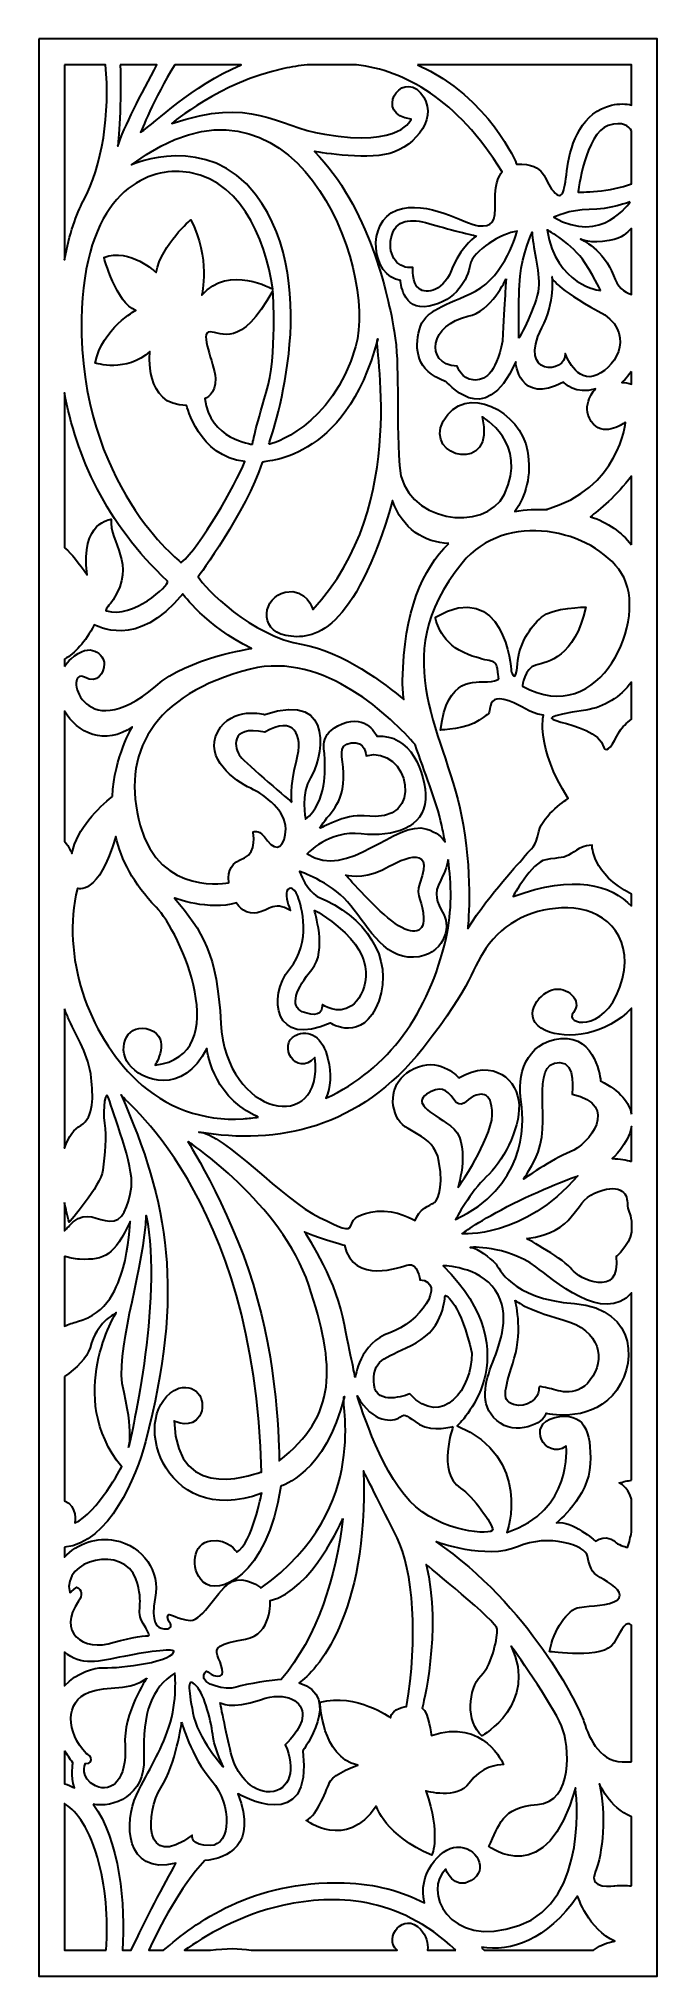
# Model space of a CAD drawing. Header units: centimetres. Extents: x 8.5 to 14.2, y -9 to 9.
import ezdxf

# ---------------------------------------------------------------- set-up
doc = ezdxf.new("R2010")
doc.units = ezdxf.units.CM
doc.header["$MEASUREMENT"] = 0
doc.layers.add('layer 1', color=7, linetype='Continuous')

msp = doc.modelspace()

# ---------------------------------------------------------------- linework, layer by layer
at = {"layer": 'layer 1', "color": 250, "lineweight": 30}
for points, knots in [([(8.48529, 8.9892), (8.48529, 8.9892), (9.07026, 8.9892), (9.07026, 8.9892), (9.07026, 8.9892), (9.07026, 8.9892), (9.20466, 8.9892), (9.20466, 8.9892), (9.20466, 8.9892), (9.20466, 8.9892), (9.7165, 8.9892), (9.7165, 8.9892), (9.7165, 8.9892), (9.7165, 8.9892), (9.91152, 8.9892), (9.91152, 8.9892), (9.91152, 8.9892), (9.91152, 8.9892), (14.22659, 8.9892), (14.22659, 8.9892), (14.22659, 8.9892), (14.22659, 8.9892), (14.22659, 8.18675), (14.22659, 8.18675), (14.22659, 8.18675), (14.22659, 8.18675), (14.22659, 7.32422), (14.22659, 7.32422), (14.22659, 7.32422), (14.22659, 7.32422), (14.22659, 6.63345), (14.22659, 6.63345), (14.22659, 6.63345), (14.22659, 6.63345), (14.22659, 6.42618), (14.22659, 6.42618), (14.22659, 6.42618), (14.22659, 6.42618), (14.22659, 2.23352), (14.22659, 2.23352), (14.22659, 2.23352), (14.22659, 2.23352), (14.22659, 1.85248), (14.22659, 1.85248), (14.22659, 1.85248), (14.22659, 1.85248), (14.22659, 1.55822), (14.22659, 1.55822), (14.22659, 1.55822), (14.22659, 1.55822), (14.22659, 0.95588), (14.22659, 0.95588), (14.22659, 0.95588), (14.22659, 0.95588), (14.22659, -1.90092), (14.22659, -1.90092), (14.22659, -1.90092), (14.22659, -1.90092), (14.22659, -2.20355), (14.22659, -2.20355), (14.22659, -2.20355), (14.22659, -2.20355), (14.22659, -4.44483), (14.22659, -4.44483), (14.22659, -4.44483), (14.22659, -4.44483), (14.22659, -5.94655), (14.22659, -5.94655), (14.22659, -5.94655), (14.22659, -5.94655), (14.22659, -7.13646), (14.22659, -7.13646), (14.22659, -7.13646), (14.22659, -7.13646), (14.22659, -7.55278), (14.22659, -7.55278), (14.22659, -7.55278), (14.22659, -7.55278), (14.22659, -8.25027), (14.22659, -8.25027), (14.22659, -8.25027), (14.22659, -8.25027), (14.22659, -8.66891), (14.22659, -8.66891), (14.22659, -8.66891), (14.22659, -8.66891), (14.22659, -8.86561), (14.22659, -8.86561), (14.22659, -8.86561), (14.22659, -8.86561), (14.22659, -9.00021), (14.22659, -9.00021), (14.22659, -9.00021), (14.22659, -9.00021), (14.11776, -9.00021), (14.11776, -9.00021), (14.11776, -9.00021), (14.11776, -9.00021), (13.63587, -9.00021), (13.63587, -9.00021), (13.63587, -9.00021), (13.63587, -9.00021), (13.46054, -9.00021), (13.46054, -9.00021), (13.46054, -9.00021), (13.46054, -9.00021), (12.79813, -9.00021), (12.79813, -9.00021), (12.79813, -9.00021), (12.79813, -9.00021), (12.5775, -9.00021), (12.5775, -9.00021), (12.5775, -9.00021), (12.5775, -9.00021), (11.96421, -9.00021), (11.96421, -9.00021), (11.96421, -9.00021), (11.96421, -9.00021), (10.58, -9.00021), (10.58, -9.00021), (10.58, -9.00021), (10.58, -9.00021), (9.74496, -9.00021), (9.74496, -9.00021), (9.74496, -9.00021), (9.74496, -9.00021), (9.24026, -9.00021), (9.24026, -9.00021), (9.24026, -9.00021), (9.24026, -9.00021), (9.23325, -9.00021), (9.23325, -9.00021), (9.23325, -9.00021), (9.23325, -9.00021), (9.08219, -9.00021), (9.08219, -9.00021), (9.08219, -9.00021), (9.08219, -9.00021), (8.48529, -9.00021), (8.48529, -9.00021), (8.48529, -9.00021), (8.48529, -9.00021), (8.48529, -7.68658), (8.48529, -7.68658), (8.48529, -7.68658), (8.48529, -7.68658), (8.48529, -7.21812), (8.48529, -7.21812), (8.48529, -7.21812), (8.48529, -7.21812), (8.48529, -4.95449), (8.48529, -4.95449), (8.48529, -4.95449), (8.48529, -4.95449), (8.48529, -4.63579), (8.48529, -4.63579), (8.48529, -4.63579), (8.48529, -4.63579), (8.48529, -3.57257), (8.48529, -3.57257), (8.48529, -3.57257), (8.48529, -3.57257), (8.48529, -3.17805), (8.48529, -3.17805), (8.48529, -3.17805), (8.48529, -3.17805), (8.48529, 1.52681), (8.48529, 1.52681), (8.48529, 1.52681), (8.48529, 1.52681), (8.48529, 1.7051), (8.48529, 1.7051), (8.48529, 1.7051), (8.48529, 1.7051), (8.48529, 3.1605), (8.48529, 3.1605), (8.48529, 3.1605), (8.48529, 3.1605), (8.48529, 3.58836), (8.48529, 3.58836), (8.48529, 3.58836), (8.48529, 3.58836), (8.48529, 3.90863), (8.48529, 3.90863), (8.48529, 3.90863), (8.48529, 3.90863), (8.48529, 4.33898), (8.48529, 4.33898), (8.48529, 4.33898), (8.48529, 4.33898), (8.48529, 8.9892), (8.48529, 8.9892)], [0, 0, 0, 0, 0.02040816, 0.02040816, 0.02040816, 0.02040816, 0.04081633, 0.04081633, 0.04081633, 0.04081633, 0.06122449, 0.06122449, 0.06122449, 0.06122449, 0.08163265, 0.08163265, 0.08163265, 0.08163265, 0.10204082, 0.10204082, 0.10204082, 0.10204082, 0.12244898, 0.12244898, 0.12244898, 0.12244898, 0.14285714, 0.14285714, 0.14285714, 0.14285714, 0.16326531, 0.16326531, 0.16326531, 0.16326531, 0.18367347, 0.18367347, 0.18367347, 0.18367347, 0.20408163, 0.20408163, 0.20408163, 0.20408163, 0.2244898, 0.2244898, 0.2244898, 0.2244898, 0.24489796, 0.24489796, 0.24489796, 0.24489796, 0.26530612, 0.26530612, 0.26530612, 0.26530612, 0.28571429, 0.28571429, 0.28571429, 0.28571429, 0.30612245, 0.30612245, 0.30612245, 0.30612245, 0.32653061, 0.32653061, 0.32653061, 0.32653061, 0.34693878, 0.34693878, 0.34693878, 0.34693878, 0.36734694, 0.36734694, 0.36734694, 0.36734694, 0.3877551, 0.3877551, 0.3877551, 0.3877551, 0.40816327, 0.40816327, 0.40816327, 0.40816327, 0.42857143, 0.42857143, 0.42857143, 0.42857143, 0.44897959, 0.44897959, 0.44897959, 0.44897959, 0.46938776, 0.46938776, 0.46938776, 0.46938776, 0.48979592, 0.48979592, 0.48979592, 0.48979592, 0.51020408, 0.51020408, 0.51020408, 0.51020408, 0.53061224, 0.53061224, 0.53061224, 0.53061224, 0.55102041, 0.55102041, 0.55102041, 0.55102041, 0.57142857, 0.57142857, 0.57142857, 0.57142857, 0.59183673, 0.59183673, 0.59183673, 0.59183673, 0.6122449, 0.6122449, 0.6122449, 0.6122449, 0.63265306, 0.63265306, 0.63265306, 0.63265306, 0.65306122, 0.65306122, 0.65306122, 0.65306122, 0.67346939, 0.67346939, 0.67346939, 0.67346939, 0.69387755, 0.69387755, 0.69387755, 0.69387755, 0.71428571, 0.71428571, 0.71428571, 0.71428571, 0.73469388, 0.73469388, 0.73469388, 0.73469388, 0.75510204, 0.75510204, 0.75510204, 0.75510204, 0.7755102, 0.7755102, 0.7755102, 0.7755102, 0.79591837, 0.79591837, 0.79591837, 0.79591837, 0.81632653, 0.81632653, 0.81632653, 0.81632653, 0.83673469, 0.83673469, 0.83673469, 0.83673469, 0.85714286, 0.85714286, 0.85714286, 0.85714286, 0.87755102, 0.87755102, 0.87755102, 0.87755102, 0.89795918, 0.89795918, 0.89795918, 0.89795918, 0.91836735, 0.91836735, 0.91836735, 0.91836735, 0.93877551, 0.93877551, 0.93877551, 0.93877551, 0.95918367, 0.95918367, 0.95918367, 0.95918367, 1, 1, 1, 1]), ([(10.62243, 5.22597), (10.6245, 5.21218), (11.21493, 5.38553), (11.42615, 6.12891), (11.42615, 6.12891), (11.63738, 6.87229), (10.84413, 8.93729), (9.34636, 7.81971), (9.34636, 7.81971), (9.34636, 7.81971), (10.05692, 8.12775), (10.4982, 7.54358), (10.4982, 7.54358), (11.15472, 6.67443), (10.62036, 5.23975), (10.62243, 5.22597)], [0, 0, 0, 0, 0.2, 0.2, 0.2, 0.2, 0.4, 0.4, 0.4, 0.4, 0.6, 0.6, 0.6, 0.6, 1, 1, 1, 1]), ([(8.72451, 8.74806), (8.72451, 8.74806), (9.10548, 8.74806), (9.10548, 8.74806), (9.10548, 8.74806), (9.14841, 8.29987), (9.07698, 7.80898), (8.8986, 7.48193), (8.8986, 7.48193), (8.83496, 7.36526), (8.76932, 7.17547), (8.72451, 6.93704), (8.72451, 6.93704), (8.72451, 6.93704), (8.72451, 8.74806), (8.72451, 8.74806)], [0, 0, 0, 0, 0.2, 0.2, 0.2, 0.2, 0.4, 0.4, 0.4, 0.4, 0.6, 0.6, 0.6, 0.6, 1, 1, 1, 1]), ([(9.24044, 8.74806), (9.24044, 8.74806), (9.58282, 8.74806), (9.58282, 8.74806), (9.58282, 8.74806), (9.43636, 8.47917), (9.27462, 8.1648), (9.21952, 7.99311), (9.21952, 7.99311), (9.21952, 7.99311), (9.259, 8.43101), (9.24044, 8.74806)], [0, 0, 0, 0, 0.25, 0.25, 0.25, 0.25, 0.5, 0.5, 0.5, 0.5, 1, 1, 1, 1]), ([(9.74758, 8.74806), (9.74758, 8.74806), (10.36555, 8.74806), (10.36555, 8.74806), (10.36555, 8.74806), (9.89218, 8.543), (9.57837, 8.21688), (9.43111, 8.12102), (9.43111, 8.12102), (9.43111, 8.12102), (9.55515, 8.43384), (9.74758, 8.74806)], [0, 0, 0, 0, 0.25, 0.25, 0.25, 0.25, 0.5, 0.5, 0.5, 0.5, 1, 1, 1, 1]), ([(13.20464, 4.61793), (13.10979, 4.62155), (13.00795, 4.61728), (12.90427, 4.6005), (12.90427, 4.6005), (13.00773, 4.74368), (13.06106, 4.93363), (13.0229, 5.16011), (13.0229, 5.16011), (12.96126, 5.52601), (12.4448, 5.81008), (12.24042, 5.43857), (12.24042, 5.43857), (12.05357, 5.09885), (12.74149, 4.93871), (12.60119, 5.47884), (12.60119, 5.47884), (12.60119, 5.47884), (13.03616, 5.23585), (12.80827, 4.76087), (12.80827, 4.76087), (12.63125, 4.39183), (11.86632, 4.4992), (11.83291, 5.02591), (11.83291, 5.02591), (11.79949, 5.55262), (11.84005, 5.94205), (11.78527, 6.27339), (11.78527, 6.27339), (11.73048, 6.60474), (11.54698, 7.43579), (11.04469, 7.94213), (11.04469, 7.94213), (11.04469, 7.94213), (11.501, 7.85908), (11.7432, 7.92484), (11.7432, 7.92484), (11.9854, 7.9906), (12.21376, 8.27986), (12.0287, 8.48802), (12.0287, 8.48802), (11.84365, 8.69617), (11.59368, 8.28528), (11.94201, 8.24257), (11.94201, 8.24257), (11.94201, 8.24257), (11.85923, 7.9832), (11.13831, 8.10177), (11.13831, 8.10177), (10.67796, 8.17746), (10.46809, 8.46027), (9.7195, 8.20161), (9.7195, 8.20161), (9.7195, 8.20161), (10.16836, 8.58786), (10.7617, 8.71237), (10.7617, 8.71237), (10.83112, 8.72694), (10.90317, 8.73926), (10.97727, 8.74806), (10.97727, 8.74806), (10.97727, 8.74806), (11.436, 8.74806), (11.436, 8.74806), (11.436, 8.74806), (11.88355, 8.68921), (12.36396, 8.43619), (12.7875, 7.75308), (12.7875, 7.75308), (12.7875, 7.75308), (12.71324, 7.67798), (12.7212, 7.47773), (12.7212, 7.47773), (12.72916, 7.27747), (12.69331, 7.2414), (12.56567, 7.25343), (12.56567, 7.25343), (12.43804, 7.26545), (12.09544, 7.50222), (11.80809, 7.39689), (11.80809, 7.39689), (11.52074, 7.29156), (11.57306, 6.77871), (11.84355, 6.74532), (11.84355, 6.74532), (11.84355, 6.74532), (11.85459, 6.45596), (12.10853, 6.50604), (12.10853, 6.50604), (12.36246, 6.55613), (12.46734, 6.75645), (12.48943, 6.89001), (12.48943, 6.89001), (12.51151, 7.02356), (12.78752, 7.18494), (12.92553, 7.20163), (12.92553, 7.20163), (12.92553, 7.20163), (12.81426, 6.7853), (12.53938, 6.64675), (12.53938, 6.64675), (12.2645, 6.5082), (12.0618, 6.47124), (12.01816, 6.28897), (12.01816, 6.28897), (11.97451, 6.1067), (11.98528, 5.90834), (12.25883, 5.80723), (12.25883, 5.80723), (12.27004, 5.83224), (12.6143, 5.32007), (12.91239, 5.98815), (12.91239, 5.98815), (12.91239, 5.98815), (12.93852, 5.58084), (13.35717, 5.79982), (13.35717, 5.79982), (13.35717, 5.79982), (13.47492, 5.6772), (13.65371, 5.73851), (13.65371, 5.73851), (13.65371, 5.73851), (13.50979, 5.58963), (13.61446, 5.43633), (13.61446, 5.43633), (13.71912, 5.28303), (13.89358, 5.40565), (13.93281, 5.42756), (13.93281, 5.42756), (13.93281, 5.42756), (13.87403, 4.81159), (13.19713, 4.61986), (13.19713, 4.61986), (13.19713, 4.61986), (13.20464, 4.61793), (13.20464, 4.61793)], [0, 0, 0, 0, 0.02857143, 0.02857143, 0.02857143, 0.02857143, 0.05714286, 0.05714286, 0.05714286, 0.05714286, 0.08571429, 0.08571429, 0.08571429, 0.08571429, 0.11428571, 0.11428571, 0.11428571, 0.11428571, 0.14285714, 0.14285714, 0.14285714, 0.14285714, 0.17142857, 0.17142857, 0.17142857, 0.17142857, 0.2, 0.2, 0.2, 0.2, 0.22857143, 0.22857143, 0.22857143, 0.22857143, 0.25714286, 0.25714286, 0.25714286, 0.25714286, 0.28571429, 0.28571429, 0.28571429, 0.28571429, 0.31428571, 0.31428571, 0.31428571, 0.31428571, 0.34285714, 0.34285714, 0.34285714, 0.34285714, 0.37142857, 0.37142857, 0.37142857, 0.37142857, 0.4, 0.4, 0.4, 0.4, 0.42857143, 0.42857143, 0.42857143, 0.42857143, 0.45714286, 0.45714286, 0.45714286, 0.45714286, 0.48571429, 0.48571429, 0.48571429, 0.48571429, 0.51428571, 0.51428571, 0.51428571, 0.51428571, 0.54285714, 0.54285714, 0.54285714, 0.54285714, 0.57142857, 0.57142857, 0.57142857, 0.57142857, 0.6, 0.6, 0.6, 0.6, 0.62857143, 0.62857143, 0.62857143, 0.62857143, 0.65714286, 0.65714286, 0.65714286, 0.65714286, 0.68571429, 0.68571429, 0.68571429, 0.68571429, 0.71428571, 0.71428571, 0.71428571, 0.71428571, 0.74285714, 0.74285714, 0.74285714, 0.74285714, 0.77142857, 0.77142857, 0.77142857, 0.77142857, 0.8, 0.8, 0.8, 0.8, 0.82857143, 0.82857143, 0.82857143, 0.82857143, 0.85714286, 0.85714286, 0.85714286, 0.85714286, 0.88571429, 0.88571429, 0.88571429, 0.88571429, 0.91428571, 0.91428571, 0.91428571, 0.91428571, 0.94285714, 0.94285714, 0.94285714, 0.94285714, 1, 1, 1, 1]), ([(12.00059, 8.74806), (12.00059, 8.74806), (13.98737, 8.74806), (13.98737, 8.74806), (13.98737, 8.74806), (13.98737, 8.74806), (13.98737, 8.37381), (13.98737, 8.37381), (13.98737, 8.37381), (13.93621, 8.38614), (13.87526, 8.38816), (13.80291, 8.3723), (13.80291, 8.3723), (13.53311, 8.31318), (13.42381, 8.02093), (13.3935, 7.80195), (13.3935, 7.80195), (13.36318, 7.58296), (13.35845, 7.47092), (13.26246, 7.57277), (13.26246, 7.57277), (13.16648, 7.67463), (13.20586, 7.83332), (12.92107, 7.82535), (12.92107, 7.82535), (12.92107, 7.82535), (12.67859, 8.43894), (12.00059, 8.74806)], [0, 0, 0, 0, 0.125, 0.125, 0.125, 0.125, 0.25, 0.25, 0.25, 0.25, 0.375, 0.375, 0.375, 0.375, 0.5, 0.5, 0.5, 0.5, 0.625, 0.625, 0.625, 0.625, 0.75, 0.75, 0.75, 0.75, 1, 1, 1, 1]), ([(13.98737, 8.13432), (13.98737, 8.13432), (13.98737, 7.64331), (13.98737, 7.64331), (13.98737, 7.64331), (13.80509, 7.56422), (13.49215, 7.56388), (13.49215, 7.56388), (13.49215, 7.56388), (13.49215, 7.56388), (13.55888, 8.11171), (13.77151, 8.18288), (13.77151, 8.18288), (13.90929, 8.22583), (13.96491, 8.17856), (13.98737, 8.13432)], [0, 0, 0, 0, 0.2, 0.2, 0.2, 0.2, 0.4, 0.4, 0.4, 0.4, 0.6, 0.6, 0.6, 0.6, 1, 1, 1, 1]), ([(9.8077, 4.1252), (9.8077, 4.1252), (8.85981, 4.84921), (8.88293, 6.38369), (8.88293, 6.38369), (8.89988, 7.50898), (9.43614, 7.7701), (9.78791, 7.7572), (9.78791, 7.7572), (10.34428, 7.73683), (10.58712, 7.14198), (10.65896, 6.66431), (10.65896, 6.66431), (10.65896, 6.66431), (10.25282, 6.8988), (9.9995, 6.60966), (9.9995, 6.60966), (9.9995, 6.60966), (10.08066, 6.95646), (9.89711, 7.30915), (9.89711, 7.30915), (9.89711, 7.30915), (9.63083, 7.08375), (9.57363, 6.8195), (9.57363, 6.8195), (9.57363, 6.8195), (9.33268, 7.05183), (9.09008, 6.9588), (9.09008, 6.9588), (9.09008, 6.9588), (9.20611, 6.53349), (9.38542, 6.46704), (9.38542, 6.46704), (9.38542, 6.46704), (9.07453, 6.30313), (9.00918, 5.9776), (9.00918, 5.9776), (9.00918, 5.9776), (9.30136, 5.88459), (9.51665, 6.08611), (9.51665, 6.08611), (9.51665, 6.08611), (9.45928, 5.57922), (9.85772, 5.58389), (9.85772, 5.58389), (9.85772, 5.58389), (9.97079, 5.10796), (10.39827, 5.06399), (10.39827, 5.06399), (10.30731, 4.83733), (9.98807, 4.27594), (9.8077, 4.1252)], [0, 0, 0, 0, 0.07142857, 0.07142857, 0.07142857, 0.07142857, 0.14285714, 0.14285714, 0.14285714, 0.14285714, 0.21428571, 0.21428571, 0.21428571, 0.21428571, 0.28571429, 0.28571429, 0.28571429, 0.28571429, 0.35714286, 0.35714286, 0.35714286, 0.35714286, 0.42857143, 0.42857143, 0.42857143, 0.42857143, 0.5, 0.5, 0.5, 0.5, 0.57142857, 0.57142857, 0.57142857, 0.57142857, 0.64285714, 0.64285714, 0.64285714, 0.64285714, 0.71428571, 0.71428571, 0.71428571, 0.71428571, 0.78571429, 0.78571429, 0.78571429, 0.78571429, 0.85714286, 0.85714286, 0.85714286, 0.85714286, 1, 1, 1, 1]), ([(13.97567, 7.4744), (13.97567, 7.4744), (13.71, 7.06996), (13.26542, 7.3323), (13.26542, 7.3323), (13.26542, 7.3323), (13.41181, 7.40335), (13.59615, 7.40335), (13.59615, 7.40335), (13.78048, 7.40335), (13.97567, 7.4744), (13.97567, 7.4744)], [0, 0, 0, 0, 0.25, 0.25, 0.25, 0.25, 0.5, 0.5, 0.5, 0.5, 1, 1, 1, 1]), ([(12.54803, 7.15766), (12.54803, 7.15766), (12.2645, 7.22548), (12.10591, 7.27392), (12.10591, 7.27392), (11.94733, 7.32236), (11.79197, 7.31645), (11.75671, 7.14096), (11.75671, 7.14096), (11.72144, 6.96548), (11.82807, 6.84668), (11.95783, 6.86606), (11.95783, 6.86606), (11.95783, 6.86606), (11.94733, 6.72322), (12.01515, 6.66938), (12.01515, 6.66938), (12.08297, 6.61555), (12.25331, 6.64302), (12.3302, 6.87555), (12.3302, 6.87555), (12.42311, 7.08119), (12.54803, 7.15766), (12.54803, 7.15766)], [0, 0, 0, 0, 0.14285714, 0.14285714, 0.14285714, 0.14285714, 0.28571429, 0.28571429, 0.28571429, 0.28571429, 0.42857143, 0.42857143, 0.42857143, 0.42857143, 0.57142857, 0.57142857, 0.57142857, 0.57142857, 0.71428571, 0.71428571, 0.71428571, 0.71428571, 1, 1, 1, 1]), ([(13.69995, 6.65063), (13.69995, 6.65063), (13.2809, 6.69937), (13.20568, 7.21385), (13.20568, 7.21385), (13.20568, 7.21385), (13.44283, 7.08696), (13.55566, 6.90824), (13.55566, 6.90824), (13.66848, 6.72952), (13.69995, 6.65063), (13.69995, 6.65063)], [0, 0, 0, 0, 0.25, 0.25, 0.25, 0.25, 0.5, 0.5, 0.5, 0.5, 1, 1, 1, 1]), ([(13.98737, 7.22973), (13.98737, 7.22973), (13.98737, 6.61589), (13.98737, 6.61589), (13.98737, 6.61589), (13.91805, 6.63577), (13.85527, 6.68596), (13.82009, 6.79026), (13.82009, 6.79026), (13.74007, 7.02751), (13.51386, 7.12954), (13.51386, 7.12954), (13.51386, 7.12954), (13.51386, 7.12954), (13.60758, 7.08065), (13.78085, 7.11498), (13.78085, 7.11498), (13.91617, 7.14179), (13.9387, 7.18506), (13.98737, 7.22973)], [0, 0, 0, 0, 0.16666667, 0.16666667, 0.16666667, 0.16666667, 0.33333333, 0.33333333, 0.33333333, 0.33333333, 0.5, 0.5, 0.5, 0.5, 0.66666667, 0.66666667, 0.66666667, 0.66666667, 1, 1, 1, 1]), ([(12.94295, 6.20811), (12.94295, 6.20811), (13.10947, 6.50945), (13.12419, 6.67192), (13.12419, 6.67192), (13.1389, 6.83438), (13.06551, 7.0795), (13.06551, 7.19274), (13.06551, 7.19274), (13.06551, 7.19274), (12.97344, 6.98595), (12.95385, 6.7841), (12.95385, 6.7841), (12.93425, 6.58226), (12.94295, 6.20811), (12.94295, 6.20811)], [0, 0, 0, 0, 0.2, 0.2, 0.2, 0.2, 0.4, 0.4, 0.4, 0.4, 0.6, 0.6, 0.6, 0.6, 1, 1, 1, 1]), ([(12.82355, 6.75963), (12.82355, 6.75963), (12.68633, 6.45556), (12.46875, 6.41194), (12.46875, 6.41194), (12.12915, 6.34385), (12.04827, 5.97298), (12.37086, 5.94806), (12.37086, 5.94806), (12.37086, 5.94806), (12.41044, 5.82703), (12.51735, 5.82104), (12.51735, 5.82104), (12.62425, 5.81505), (12.72611, 5.8668), (12.79011, 6.18212), (12.79011, 6.18212), (12.80793, 6.54733), (12.82355, 6.75963), (12.82355, 6.75963)], [0, 0, 0, 0, 0.16666667, 0.16666667, 0.16666667, 0.16666667, 0.33333333, 0.33333333, 0.33333333, 0.33333333, 0.5, 0.5, 0.5, 0.5, 0.66666667, 0.66666667, 0.66666667, 0.66666667, 1, 1, 1, 1]), ([(13.24849, 6.78013), (13.25707, 6.79054), (13.27732, 6.53836), (13.15585, 6.30482), (13.15585, 6.30482), (12.92018, 5.85182), (13.38633, 5.87289), (13.37252, 6.06606), (13.37252, 6.06606), (13.37252, 6.06606), (13.47519, 5.77963), (13.66742, 5.86725), (13.66742, 5.86725), (13.85964, 5.95487), (14.03131, 6.27325), (13.6791, 6.46093), (13.6791, 6.46093), (13.29854, 6.66374), (13.23991, 6.76972), (13.24849, 6.78013)], [0, 0, 0, 0, 0.16666667, 0.16666667, 0.16666667, 0.16666667, 0.33333333, 0.33333333, 0.33333333, 0.33333333, 0.5, 0.5, 0.5, 0.5, 0.66666667, 0.66666667, 0.66666667, 0.66666667, 1, 1, 1, 1]), ([(10.46846, 5.22316), (10.46846, 5.22316), (10.06676, 5.27128), (10.02693, 5.64764), (10.02693, 5.64764), (10.02693, 5.64764), (10.13492, 5.69022), (10.12497, 5.83575), (10.12497, 5.83575), (10.11501, 5.98127), (9.97064, 6.26731), (10.07519, 6.26731), (10.07519, 6.26731), (10.17973, 6.26731), (10.35504, 6.10171), (10.65871, 6.64869), (10.65871, 6.64869), (10.65871, 6.64869), (10.70201, 6.04651), (10.59747, 5.70527), (10.59747, 5.70527), (10.49293, 5.36404), (10.46846, 5.22316), (10.46846, 5.22316)], [0, 0, 0, 0, 0.14285714, 0.14285714, 0.14285714, 0.14285714, 0.28571429, 0.28571429, 0.28571429, 0.28571429, 0.42857143, 0.42857143, 0.42857143, 0.42857143, 0.57142857, 0.57142857, 0.57142857, 0.57142857, 0.71428571, 0.71428571, 0.71428571, 0.71428571, 1, 1, 1, 1]), ([(12.29082, 4.30233), (12.04975, 4.06785), (11.87298, 3.67441), (11.863, 3.03191), (11.863, 3.03191), (11.86209, 2.97388), (11.86625, 2.91498), (11.87429, 2.85549), (11.87429, 2.85549), (11.70944, 2.99201), (11.30198, 3.30223), (10.93529, 3.36383), (10.93529, 3.36383), (10.46212, 3.44333), (10.02112, 3.88865), (9.96532, 3.99411), (9.96532, 3.99411), (9.96532, 3.99411), (10.41219, 4.59845), (10.55865, 5.05542), (10.55865, 5.05542), (10.5587, 5.07651), (11.32662, 5.03691), (11.6323, 6.20227), (11.6323, 6.20227), (11.58222, 6.18781), (11.94632, 4.66376), (11.02803, 3.69068), (11.02803, 3.69068), (11.02803, 3.69068), (10.97726, 3.89181), (10.77321, 3.85067), (10.77321, 3.85067), (10.56915, 3.80953), (10.51853, 3.49818), (10.77774, 3.44842), (10.77774, 3.44842), (11.03695, 3.39866), (11.41159, 3.46998), (11.77024, 4.70105), (11.77024, 4.70105), (11.85916, 4.43633), (12.06797, 4.31226), (12.29082, 4.30233)], [0, 0, 0, 0, 0.08333333, 0.08333333, 0.08333333, 0.08333333, 0.16666667, 0.16666667, 0.16666667, 0.16666667, 0.25, 0.25, 0.25, 0.25, 0.33333333, 0.33333333, 0.33333333, 0.33333333, 0.41666667, 0.41666667, 0.41666667, 0.41666667, 0.5, 0.5, 0.5, 0.5, 0.58333333, 0.58333333, 0.58333333, 0.58333333, 0.66666667, 0.66666667, 0.66666667, 0.66666667, 0.75, 0.75, 0.75, 0.75, 0.83333333, 0.83333333, 0.83333333, 0.83333333, 1, 1, 1, 1]), ([(13.98737, 5.90002), (13.98737, 5.90002), (13.98737, 5.78143), (13.98737, 5.78143), (13.98737, 5.78143), (13.95762, 5.79241), (13.92675, 5.79743), (13.89656, 5.79645), (13.89656, 5.79645), (13.89656, 5.79645), (13.94146, 5.83344), (13.98737, 5.90002)], [0, 0, 0, 0, 0.25, 0.25, 0.25, 0.25, 0.5, 0.5, 0.5, 0.5, 1, 1, 1, 1]), ([(8.72451, 4.26149), (8.72451, 4.26149), (8.72451, 5.70255), (8.72451, 5.70255), (8.72451, 5.70255), (8.83141, 5.1192), (9.10714, 4.48996), (9.68122, 3.9516), (9.68122, 3.9516), (9.69594, 3.9123), (9.35912, 3.60269), (9.11332, 3.67717), (9.11332, 3.67717), (9.09201, 3.68363), (9.14548, 3.73498), (9.17459, 3.77917), (9.17459, 3.77917), (9.39717, 4.11695), (9.13637, 4.31082), (9.15682, 4.52755), (9.15682, 4.52755), (9.15682, 4.52755), (8.86981, 4.50993), (8.9347, 4.01319), (8.9347, 4.01319), (8.85511, 4.12121), (8.79524, 4.20566), (8.72451, 4.26149)], [0, 0, 0, 0, 0.125, 0.125, 0.125, 0.125, 0.25, 0.25, 0.25, 0.25, 0.375, 0.375, 0.375, 0.375, 0.5, 0.5, 0.5, 0.5, 0.625, 0.625, 0.625, 0.625, 0.75, 0.75, 0.75, 0.75, 1, 1, 1, 1]), ([(13.98737, 4.29127), (13.89403, 4.407), (13.76789, 4.49919), (13.60626, 4.55176), (13.60626, 4.55176), (13.68108, 4.60807), (13.85245, 4.74684), (13.98737, 4.92938), (13.98737, 4.92938), (13.98737, 4.92938), (13.98737, 4.29127), (13.98737, 4.29127)], [0, 0, 0, 0, 0.25, 0.25, 0.25, 0.25, 0.5, 0.5, 0.5, 0.5, 1, 1, 1, 1]), ([(12.75366, 3.05164), (12.76081, 3.05206), (12.76184, 3.02689), (12.65139, 3.01865), (12.65139, 3.01865), (12.54093, 3.0104), (12.27312, 3.07372), (12.21585, 2.57061), (12.21585, 2.57061), (12.21585, 2.57061), (12.4637, 2.57988), (12.57415, 2.66236), (12.57415, 2.66236), (12.68461, 2.74483), (12.65959, 2.70111), (12.67184, 2.77122), (12.67184, 2.77122), (12.68409, 2.84132), (12.7147, 2.88701), (12.84829, 2.84226), (12.84829, 2.84226), (12.98189, 2.79752), (13.02085, 2.73045), (13.17118, 2.70807), (13.17118, 2.70807), (13.17118, 2.70807), (13.09365, 2.41885), (13.39973, 1.93592), (13.39973, 1.93592), (13.39973, 1.93592), (13.16228, 1.78378), (13.12882, 1.62956), (13.12882, 1.62956), (13.09535, 1.47534), (13.0592, 1.47802), (13.00183, 1.40573), (13.00183, 1.40573), (12.94446, 1.33344), (12.68239, 1.06154), (12.46725, 0.729), (12.46725, 0.729), (12.46725, 0.729), (12.51722, 1.1623), (12.42599, 1.69244), (12.42599, 1.69244), (12.28025, 2.53934), (11.68336, 3.2154), (12.41549, 4.12073), (12.41549, 4.12073), (12.8167, 4.61686), (13.63151, 4.43481), (13.89538, 4.02521), (13.89538, 4.02521), (14.15924, 3.61561), (13.70022, 2.56731), (12.97615, 2.97865), (12.97615, 2.97865), (12.97615, 2.97865), (12.98889, 3.14236), (13.09934, 3.17329), (13.09934, 3.17329), (13.2098, 3.20422), (13.45907, 3.24133), (13.56339, 3.71145), (13.56339, 3.71145), (13.56339, 3.71145), (13.25657, 3.71145), (13.15225, 3.61866), (13.15225, 3.61866), (13.04794, 3.52588), (12.94322, 3.37523), (12.92846, 3.18268), (12.92846, 3.18268), (12.9137, 2.99013), (12.87193, 3.09876), (12.87193, 3.12097), (12.87193, 3.12097), (12.87193, 3.14318), (12.80292, 3.98939), (12.16713, 3.61779), (12.16713, 3.61779), (12.16713, 3.61779), (12.19687, 3.39481), (12.43035, 3.29017), (12.43035, 3.29017), (12.66383, 3.18554), (12.72488, 3.24327), (12.74284, 3.14226), (12.74284, 3.14226), (12.76081, 3.04125), (12.74651, 3.05121), (12.75366, 3.05164)], [0, 0, 0, 0, 0.04166667, 0.04166667, 0.04166667, 0.04166667, 0.08333333, 0.08333333, 0.08333333, 0.08333333, 0.125, 0.125, 0.125, 0.125, 0.16666667, 0.16666667, 0.16666667, 0.16666667, 0.20833333, 0.20833333, 0.20833333, 0.20833333, 0.25, 0.25, 0.25, 0.25, 0.29166667, 0.29166667, 0.29166667, 0.29166667, 0.33333333, 0.33333333, 0.33333333, 0.33333333, 0.375, 0.375, 0.375, 0.375, 0.41666667, 0.41666667, 0.41666667, 0.41666667, 0.45833333, 0.45833333, 0.45833333, 0.45833333, 0.5, 0.5, 0.5, 0.5, 0.54166667, 0.54166667, 0.54166667, 0.54166667, 0.58333333, 0.58333333, 0.58333333, 0.58333333, 0.625, 0.625, 0.625, 0.625, 0.66666667, 0.66666667, 0.66666667, 0.66666667, 0.70833333, 0.70833333, 0.70833333, 0.70833333, 0.75, 0.75, 0.75, 0.75, 0.79166667, 0.79166667, 0.79166667, 0.79166667, 0.83333333, 0.83333333, 0.83333333, 0.83333333, 0.875, 0.875, 0.875, 0.875, 0.91666667, 0.91666667, 0.91666667, 0.91666667, 1, 1, 1, 1]), ([(8.72451, 3.16038), (8.72451, 3.16038), (8.72451, 3.22846), (8.72451, 3.22846), (8.72451, 3.22846), (8.82052, 3.28532), (8.91623, 3.38405), (8.99974, 3.54704), (8.99974, 3.54704), (9.0181, 3.54575), (9.39464, 3.30833), (9.82202, 3.83412), (9.82202, 3.83412), (9.82202, 3.83412), (10.03373, 3.53892), (10.45973, 3.32741), (10.45973, 3.32741), (10.45973, 3.32741), (9.8783, 3.24484), (9.57065, 2.9789), (9.57065, 2.9789), (8.8776, 2.3798), (8.71436, 3.16541), (8.90994, 3.06048), (8.90994, 3.06048), (9.03215, 2.99492), (9.0924, 3.10085), (9.0924, 3.18489), (9.0924, 3.18489), (9.0924, 3.26893), (8.96561, 3.40186), (8.78526, 3.23232), (8.78526, 3.23232), (8.7611, 3.2096), (8.74104, 3.18547), (8.72451, 3.16038)], [0, 0, 0, 0, 0.1, 0.1, 0.1, 0.1, 0.2, 0.2, 0.2, 0.2, 0.3, 0.3, 0.3, 0.3, 0.4, 0.4, 0.4, 0.4, 0.5, 0.5, 0.5, 0.5, 0.6, 0.6, 0.6, 0.6, 0.7, 0.7, 0.7, 0.7, 0.8, 0.8, 0.8, 0.8, 1, 1, 1, 1]), ([(11.9795, 2.43554), (12.0648, 2.17929), (12.17432, 1.92276), (12.22615, 1.68481), (12.22615, 1.68481), (12.2369, 1.63548), (12.24758, 1.5844), (12.25755, 1.53175), (12.25755, 1.53175), (12.22839, 1.5801), (12.17589, 1.62214), (12.0892, 1.65085), (12.0892, 1.65085), (11.79939, 1.74684), (11.35363, 1.16394), (10.97687, 1.422), (10.97687, 1.422), (10.97687, 1.422), (11.17491, 1.64111), (11.47921, 1.60703), (11.47921, 1.60703), (11.78352, 1.57294), (12.06224, 1.66836), (12.07434, 1.9261), (12.07434, 1.9261), (12.08607, 2.17641), (11.92936, 2.5412), (11.62412, 2.51268), (11.62412, 2.51268), (11.62412, 2.51268), (11.53126, 2.72325), (11.30259, 2.6287), (11.30259, 2.6287), (11.07391, 2.53415), (11.14117, 2.38554), (11.14117, 2.29998), (11.14117, 2.29998), (11.14117, 2.21442), (11.16369, 1.90906), (10.96282, 1.7421), (10.96282, 1.7421), (10.96282, 1.7421), (10.91338, 1.99069), (11.00802, 2.12782), (11.00802, 2.12782), (11.10265, 2.26495), (11.27294, 2.94531), (10.58354, 2.7153), (10.58354, 2.7153), (10.58354, 2.7153), (10.27769, 2.79849), (10.1466, 2.5538), (10.1466, 2.5538), (10.01552, 2.3091), (10.30682, 2.09866), (10.45246, 2.03014), (10.45246, 2.03014), (10.59811, 1.96163), (10.77774, 1.81481), (10.77774, 1.65331), (10.77774, 1.65331), (10.77774, 1.49181), (10.68895, 1.42709), (10.60895, 1.54189), (10.60895, 1.54189), (10.52896, 1.65669), (10.4985, 1.62606), (10.47563, 1.62606), (10.47563, 1.62606), (10.47563, 1.62606), (10.5137, 1.43095), (10.39561, 1.38501), (10.39561, 1.38501), (10.27751, 1.33908), (10.23508, 1.27613), (10.25068, 1.154), (10.25068, 1.154), (10.25068, 1.154), (9.61503, 1.01767), (9.42773, 1.68344), (9.42773, 1.68344), (9.24044, 2.34922), (9.53957, 2.90544), (10.45106, 3.13593), (10.45106, 3.13593), (11.13605, 3.30916), (11.77161, 2.67172), (11.9795, 2.43554)], [0, 0, 0, 0, 0.04347826, 0.04347826, 0.04347826, 0.04347826, 0.08695652, 0.08695652, 0.08695652, 0.08695652, 0.13043478, 0.13043478, 0.13043478, 0.13043478, 0.17391304, 0.17391304, 0.17391304, 0.17391304, 0.2173913, 0.2173913, 0.2173913, 0.2173913, 0.26086957, 0.26086957, 0.26086957, 0.26086957, 0.30434783, 0.30434783, 0.30434783, 0.30434783, 0.34782609, 0.34782609, 0.34782609, 0.34782609, 0.39130435, 0.39130435, 0.39130435, 0.39130435, 0.43478261, 0.43478261, 0.43478261, 0.43478261, 0.47826087, 0.47826087, 0.47826087, 0.47826087, 0.52173913, 0.52173913, 0.52173913, 0.52173913, 0.56521739, 0.56521739, 0.56521739, 0.56521739, 0.60869565, 0.60869565, 0.60869565, 0.60869565, 0.65217391, 0.65217391, 0.65217391, 0.65217391, 0.69565217, 0.69565217, 0.69565217, 0.69565217, 0.73913043, 0.73913043, 0.73913043, 0.73913043, 0.7826087, 0.7826087, 0.7826087, 0.7826087, 0.82608696, 0.82608696, 0.82608696, 0.82608696, 0.86956522, 0.86956522, 0.86956522, 0.86956522, 0.91304348, 0.91304348, 0.91304348, 0.91304348, 1, 1, 1, 1]), ([(13.56352, 2.75584), (13.73959, 2.78314), (13.88238, 2.87926), (13.98737, 3.01412), (13.98737, 3.01412), (13.98737, 3.01412), (13.98737, 2.67053), (13.98737, 2.67053), (13.98737, 2.67053), (13.94345, 2.6383), (13.90154, 2.59938), (13.87699, 2.55608), (13.87699, 2.55608), (13.80759, 2.43366), (13.76856, 2.35496), (13.72952, 2.40742), (13.72952, 2.40742), (13.66288, 2.69639), (12.79137, 2.6361), (13.56352, 2.75584)], [0, 0, 0, 0, 0.16666667, 0.16666667, 0.16666667, 0.16666667, 0.33333333, 0.33333333, 0.33333333, 0.33333333, 0.5, 0.5, 0.5, 0.5, 0.66666667, 0.66666667, 0.66666667, 0.66666667, 1, 1, 1, 1]), ([(9.16842, 1.95298), (9.03798, 1.84811), (8.84598, 1.65965), (8.79206, 1.4255), (8.79206, 1.4255), (8.79205, 1.43108), (8.76868, 1.48159), (8.72451, 1.53867), (8.72451, 1.53867), (8.72451, 1.53867), (8.72451, 2.74596), (8.72451, 2.74596), (8.72451, 2.74596), (8.83952, 2.5451), (9.10288, 2.42075), (9.35314, 2.6003), (9.35314, 2.6003), (9.35314, 2.6003), (9.1885, 2.32754), (9.16842, 1.95298)], [0, 0, 0, 0, 0.16666667, 0.16666667, 0.16666667, 0.16666667, 0.33333333, 0.33333333, 0.33333333, 0.33333333, 0.5, 0.5, 0.5, 0.5, 0.66666667, 0.66666667, 0.66666667, 0.66666667, 1, 1, 1, 1]), ([(10.83418, 1.90022), (10.83418, 1.90022), (10.4115, 2.25735), (10.35544, 2.32694), (10.35544, 2.32694), (10.29937, 2.39652), (10.24999, 2.61829), (10.58273, 2.55198), (10.58273, 2.55198), (10.85076, 2.70359), (10.94719, 2.53983), (10.87681, 2.28346), (10.87681, 2.28346), (10.81104, 2.03384), (10.83418, 1.90022), (10.83418, 1.90022)], [0, 0, 0, 0, 0.2, 0.2, 0.2, 0.2, 0.4, 0.4, 0.4, 0.4, 0.6, 0.6, 0.6, 0.6, 1, 1, 1, 1]), ([(11.09592, 1.65845), (11.09257, 1.65155), (11.33411, 1.79685), (11.50706, 1.7729), (11.50706, 1.7729), (12.10919, 1.68955), (11.90506, 2.44106), (11.52599, 2.33175), (11.52599, 2.33175), (11.52599, 2.33175), (11.51633, 2.47169), (11.38497, 2.45239), (11.38497, 2.45239), (11.25362, 2.43309), (11.30715, 2.31876), (11.31429, 2.17408), (11.31429, 2.17408), (11.32935, 1.86877), (11.16364, 1.79799), (11.09592, 1.65845)], [0, 0, 0, 0, 0.16666667, 0.16666667, 0.16666667, 0.16666667, 0.33333333, 0.33333333, 0.33333333, 0.33333333, 0.5, 0.5, 0.5, 0.5, 0.66666667, 0.66666667, 0.66666667, 0.66666667, 1, 1, 1, 1]), ([(10.52647, -1.02334), (10.47931, -1.02962), (10.43126, -1.03469), (10.3823, -1.03849), (10.3823, -1.03849), (10.01187, -1.06723), (9.65547, -0.92876), (9.39695, -0.68349), (9.39695, -0.68349), (8.93702, -0.24706), (8.69378, 0.47096), (8.84372, 1.10007), (8.84372, 1.10007), (8.84372, 1.10007), (9.04308, 1.02569), (9.20022, 1.58214), (9.20022, 1.58214), (9.25017, 1.3688), (9.36164, 1.14288), (9.57498, 0.92655), (9.57498, 0.92655), (9.80018, 0.69822), (10.31179, -0.45429), (9.56569, -0.54025), (9.56569, -0.54025), (9.56569, -0.54025), (9.72024, -0.29043), (9.51875, -0.21255), (9.51875, -0.21255), (9.31725, -0.13467), (9.20266, -0.36898), (9.32026, -0.53041), (9.32026, -0.53041), (9.43786, -0.69184), (9.82342, -0.82514), (10.0464, -0.38483), (10.0464, -0.38483), (10.0464, -0.38483), (10.08519, -0.81021), (10.48398, -1.00405), (10.48398, -1.00405), (10.49826, -1.01099), (10.51242, -1.01741), (10.52647, -1.02334)], [0, 0, 0, 0, 0.08333333, 0.08333333, 0.08333333, 0.08333333, 0.16666667, 0.16666667, 0.16666667, 0.16666667, 0.25, 0.25, 0.25, 0.25, 0.33333333, 0.33333333, 0.33333333, 0.33333333, 0.41666667, 0.41666667, 0.41666667, 0.41666667, 0.5, 0.5, 0.5, 0.5, 0.58333333, 0.58333333, 0.58333333, 0.58333333, 0.66666667, 0.66666667, 0.66666667, 0.66666667, 0.75, 0.75, 0.75, 0.75, 0.83333333, 0.83333333, 0.83333333, 0.83333333, 1, 1, 1, 1]), ([(11.33285, 1.22649), (11.33285, 1.22649), (11.58203, 0.93892), (11.76154, 0.79893), (11.76154, 0.79893), (11.94104, 0.65894), (12.05963, 0.67365), (12.05825, 0.82477), (12.05825, 0.82477), (12.05687, 0.97588), (11.97444, 1.02361), (12.02274, 1.14961), (12.02274, 1.14961), (12.17701, 1.55208), (11.81048, 1.34628), (11.6772, 1.27332), (11.6772, 1.27332), (11.48306, 1.17798), (11.33285, 1.22649), (11.33285, 1.22649)], [0, 0, 0, 0, 0.16666667, 0.16666667, 0.16666667, 0.16666667, 0.33333333, 0.33333333, 0.33333333, 0.33333333, 0.5, 0.5, 0.5, 0.5, 0.66666667, 0.66666667, 0.66666667, 0.66666667, 1, 1, 1, 1]), ([(13.98737, 0.93426), (13.80107, 1.13545), (13.45361, 1.23103), (12.88827, 1.02549), (12.88827, 1.02549), (12.88827, 1.02549), (13.05804, 1.34293), (13.19124, 1.36628), (13.19124, 1.36628), (13.32444, 1.38963), (13.35919, 1.37796), (13.42869, 1.42466), (13.42869, 1.42466), (13.49819, 1.47136), (13.54967, 1.50132), (13.62178, 1.50132), (13.62178, 1.50132), (13.62178, 1.50132), (13.61951, 1.23274), (13.98737, 1.04687), (13.98737, 1.04687), (13.98737, 1.04687), (13.98737, 0.93426), (13.98737, 0.93426)], [0, 0, 0, 0, 0.14285714, 0.14285714, 0.14285714, 0.14285714, 0.28571429, 0.28571429, 0.28571429, 0.28571429, 0.42857143, 0.42857143, 0.42857143, 0.42857143, 0.57142857, 0.57142857, 0.57142857, 0.57142857, 0.71428571, 0.71428571, 0.71428571, 0.71428571, 1, 1, 1, 1]), ([(12.28479, 1.36772), (12.31631, 1.143), (12.32483, 0.89558), (12.26593, 0.63723), (12.26593, 0.63723), (12.10835, -0.05394), (11.7351, -0.57861), (11.15103, -0.84719), (11.15103, -0.84719), (11.19476, -0.74834), (11.20469, -0.62322), (11.1702, -0.48249), (11.1702, -0.48249), (11.12212, -0.28641), (10.99794, -0.19772), (10.86745, -0.26477), (10.86745, -0.26477), (10.70043, -0.35063), (10.87067, -0.65701), (11.04873, -0.47034), (11.04873, -0.47034), (11.13461, -1.19094), (10.22342, -1.02684), (10.17618, -0.15256), (10.17618, -0.15256), (10.14113, 0.49615), (10.00963, 0.69814), (9.74407, 1.01051), (9.74407, 1.01051), (9.74407, 1.01051), (10.07003, 0.88946), (10.31938, 0.96627), (10.31938, 0.96627), (10.31938, 0.96627), (10.37441, 0.86509), (10.49147, 0.8713), (10.49147, 0.8713), (10.60853, 0.87751), (10.66189, 0.99528), (10.82141, 0.89457), (10.82141, 0.89457), (10.82141, 0.89457), (10.78038, 0.99071), (10.78494, 1.05481), (10.78494, 1.05481), (10.7895, 1.1189), (10.8533, 1.12347), (10.88977, 1.02733), (10.88977, 1.02733), (10.92625, 0.93119), (11.02177, 0.60742), (10.81283, 0.3511), (10.81283, 0.3511), (10.6039, 0.09477), (10.67534, -0.38908), (11.19137, -0.14973), (11.19137, -0.14973), (11.19137, -0.14973), (11.49272, -0.3464), (11.64066, 0.0547), (11.64066, 0.0547), (11.78859, 0.45581), (11.50797, 0.84852), (11.07436, 1.02142), (11.07436, 1.02142), (11.07436, 1.02142), (10.96363, 1.09659), (10.90606, 1.25802), (10.90606, 1.25802), (10.90606, 1.25802), (11.18565, 1.16459), (11.3522, 0.97504), (11.3522, 0.97504), (11.51874, 0.78549), (11.67991, 0.44431), (11.96465, 0.46055), (11.96465, 0.46055), (12.24939, 0.4768), (12.31053, 0.73412), (12.24473, 0.85684), (12.24473, 0.85684), (12.17893, 0.97956), (12.14601, 1.04564), (12.21652, 1.1778), (12.21652, 1.1778), (12.24393, 1.22919), (12.27459, 1.29763), (12.28479, 1.36772)], [0, 0, 0, 0, 0.04347826, 0.04347826, 0.04347826, 0.04347826, 0.08695652, 0.08695652, 0.08695652, 0.08695652, 0.13043478, 0.13043478, 0.13043478, 0.13043478, 0.17391304, 0.17391304, 0.17391304, 0.17391304, 0.2173913, 0.2173913, 0.2173913, 0.2173913, 0.26086957, 0.26086957, 0.26086957, 0.26086957, 0.30434783, 0.30434783, 0.30434783, 0.30434783, 0.34782609, 0.34782609, 0.34782609, 0.34782609, 0.39130435, 0.39130435, 0.39130435, 0.39130435, 0.43478261, 0.43478261, 0.43478261, 0.43478261, 0.47826087, 0.47826087, 0.47826087, 0.47826087, 0.52173913, 0.52173913, 0.52173913, 0.52173913, 0.56521739, 0.56521739, 0.56521739, 0.56521739, 0.60869565, 0.60869565, 0.60869565, 0.60869565, 0.65217391, 0.65217391, 0.65217391, 0.65217391, 0.69565217, 0.69565217, 0.69565217, 0.69565217, 0.73913043, 0.73913043, 0.73913043, 0.73913043, 0.7826087, 0.7826087, 0.7826087, 0.7826087, 0.82608696, 0.82608696, 0.82608696, 0.82608696, 0.86956522, 0.86956522, 0.86956522, 0.86956522, 0.91304348, 0.91304348, 0.91304348, 0.91304348, 1, 1, 1, 1]), ([(13.98737, -0.99553), (13.96737, -0.89201), (13.88885, -0.78268), (13.70079, -0.68513), (13.70079, -0.68513), (13.70079, -0.68513), (13.66352, -0.26333), (13.33176, -0.29488), (13.33176, -0.29488), (13, -0.32643), (12.9208, -0.64257), (12.96245, -0.88171), (12.96245, -0.88171), (13.00409, -1.12084), (12.98366, -1.67902), (12.35526, -1.97333), (12.35526, -1.97333), (12.35526, -1.97333), (12.4962, -1.70809), (12.63983, -1.57871), (12.63983, -1.57871), (12.78346, -1.44933), (12.95259, -1.14131), (12.94342, -0.91027), (12.94342, -0.91027), (12.93425, -0.67924), (12.71112, -0.4692), (12.38567, -0.65865), (12.38567, -0.65865), (12.38567, -0.65865), (12.22746, -0.47725), (12.00983, -0.55562), (12.00983, -0.55562), (11.79219, -0.634), (11.72575, -0.83774), (11.80634, -1.01777), (11.80634, -1.01777), (11.8679, -1.1786), (12.15138, -1.15952), (12.20025, -1.43569), (12.20025, -1.43569), (12.24912, -1.71186), (12.17336, -1.81113), (12.14872, -1.82351), (12.14872, -1.82351), (12.12408, -1.83588), (12.00502, -1.88124), (11.98038, -1.98433), (11.98038, -1.98433), (11.98038, -1.98433), (11.79969, -1.87711), (11.62722, -1.89773), (11.62722, -1.89773), (11.45476, -1.91835), (11.40429, -1.95887), (11.38389, -2.02744), (11.38389, -2.02744), (11.36348, -2.096), (11.28275, -2.04435), (11.09232, -1.95522), (11.09232, -1.95522), (10.76419, -1.80167), (10.19912, -1.16928), (9.97188, -1.16213), (9.97188, -1.16213), (10.70006, -1.28604), (11.4608, -1.13237), (12.05276, -0.3816), (12.05276, -0.3816), (12.53443, 0.22932), (12.48935, 0.35135), (12.66768, 0.58603), (12.66768, 0.58603), (12.846, 0.82072), (13.14646, 0.9412), (13.45358, 0.91626), (13.45358, 0.91626), (13.76069, 0.89132), (14.03429, 0.62394), (13.88074, 0.18453), (13.88074, 0.18453), (13.72718, -0.25488), (13.35537, -0.16041), (13.44808, -0.05175), (13.44808, -0.05175), (13.5408, 0.05691), (13.38625, 0.20045), (13.25103, 0.1578), (13.25103, 0.1578), (13.11581, 0.11514), (12.94968, -0.10605), (13.18922, -0.21859), (13.18922, -0.21859), (13.3829, -0.30958), (13.76234, -0.2609), (13.98737, -0.01027), (13.98737, -0.01027), (13.98737, -0.01027), (13.98737, -0.99553), (13.98737, -0.99553)], [0, 0, 0, 0, 0.03846154, 0.03846154, 0.03846154, 0.03846154, 0.07692308, 0.07692308, 0.07692308, 0.07692308, 0.11538462, 0.11538462, 0.11538462, 0.11538462, 0.15384615, 0.15384615, 0.15384615, 0.15384615, 0.19230769, 0.19230769, 0.19230769, 0.19230769, 0.23076923, 0.23076923, 0.23076923, 0.23076923, 0.26923077, 0.26923077, 0.26923077, 0.26923077, 0.30769231, 0.30769231, 0.30769231, 0.30769231, 0.34615385, 0.34615385, 0.34615385, 0.34615385, 0.38461538, 0.38461538, 0.38461538, 0.38461538, 0.42307692, 0.42307692, 0.42307692, 0.42307692, 0.46153846, 0.46153846, 0.46153846, 0.46153846, 0.5, 0.5, 0.5, 0.5, 0.53846154, 0.53846154, 0.53846154, 0.53846154, 0.57692308, 0.57692308, 0.57692308, 0.57692308, 0.61538462, 0.61538462, 0.61538462, 0.61538462, 0.65384615, 0.65384615, 0.65384615, 0.65384615, 0.69230769, 0.69230769, 0.69230769, 0.69230769, 0.73076923, 0.73076923, 0.73076923, 0.73076923, 0.76923077, 0.76923077, 0.76923077, 0.76923077, 0.80769231, 0.80769231, 0.80769231, 0.80769231, 0.84615385, 0.84615385, 0.84615385, 0.84615385, 0.88461538, 0.88461538, 0.88461538, 0.88461538, 0.92307692, 0.92307692, 0.92307692, 0.92307692, 1, 1, 1, 1]), ([(11.04215, 0.89716), (11.04215, 0.89716), (11.1683, 0.52117), (11.02086, 0.34856), (11.02086, 0.34856), (10.87341, 0.17596), (10.81241, 0.00325), (10.93132, -0.04469), (10.93132, -0.04469), (11.05023, -0.09264), (11.11771, -0.07453), (11.11771, 0.02136), (11.11771, 0.02136), (11.11771, 0.02136), (11.25904, -0.08131), (11.38867, 0.00917), (11.38867, 0.00917), (11.5183, 0.09964), (11.63156, 0.41176), (11.32814, 0.68803), (11.32814, 0.68803), (11.14368, 0.85599), (11.04215, 0.89716), (11.04215, 0.89716)], [0, 0, 0, 0, 0.14285714, 0.14285714, 0.14285714, 0.14285714, 0.28571429, 0.28571429, 0.28571429, 0.28571429, 0.42857143, 0.42857143, 0.42857143, 0.42857143, 0.57142857, 0.57142857, 0.57142857, 0.57142857, 0.71428571, 0.71428571, 0.71428571, 0.71428571, 1, 1, 1, 1]), ([(8.72451, -0.01885), (8.73743, -0.05241), (8.75185, -0.08717), (8.76801, -0.12342), (8.76801, -0.12342), (8.83773, -0.2799), (8.95006, -0.44572), (8.97275, -0.65994), (8.97275, -0.65994), (8.98993, -0.82194), (9.00176, -1.02676), (8.87514, -1.09977), (8.87514, -1.09977), (8.8181, -1.13266), (8.75886, -1.19874), (8.72451, -1.31225), (8.72451, -1.31225), (8.72451, -1.31225), (8.72451, -0.01885), (8.72451, -0.01885)], [0, 0, 0, 0, 0.16666667, 0.16666667, 0.16666667, 0.16666667, 0.33333333, 0.33333333, 0.33333333, 0.33333333, 0.5, 0.5, 0.5, 0.5, 0.66666667, 0.66666667, 0.66666667, 0.66666667, 1, 1, 1, 1]), ([(12.98236, -1.60015), (12.98236, -1.60015), (13.24647, -1.4144), (13.41854, -1.34623), (13.41854, -1.34623), (13.5906, -1.27807), (13.89094, -0.91266), (13.43625, -0.80877), (13.43625, -0.80877), (13.43625, -0.80877), (13.47869, -0.51543), (13.32107, -0.51543), (13.32107, -0.51543), (13.02667, -0.51543), (13.26628, -1.08979), (13.09409, -1.41239), (13.09409, -1.41239), (12.99705, -1.59426), (12.98236, -1.60015), (12.98236, -1.60015)], [0, 0, 0, 0, 0.16666667, 0.16666667, 0.16666667, 0.16666667, 0.33333333, 0.33333333, 0.33333333, 0.33333333, 0.5, 0.5, 0.5, 0.5, 0.66666667, 0.66666667, 0.66666667, 0.66666667, 1, 1, 1, 1]), ([(8.72451, -1.81585), (8.73565, -1.87312), (8.75017, -1.9344), (8.7686, -2.00001), (8.7686, -2.00001), (8.7686, -2.00001), (9.05938, -1.66576), (9.07978, -1.51663), (9.07978, -1.51663), (9.10019, -1.3675), (9.11549, -1.20808), (9.09509, -1.07953), (9.09509, -1.07953), (9.07468, -0.95097), (9.10529, -0.74013), (9.1359, -0.85326), (9.1359, -0.85326), (9.16651, -0.96639), (9.37159, -1.48001), (9.34527, -1.67085), (9.34527, -1.67085), (9.31895, -1.86169), (9.26057, -1.997), (9.14514, -1.9898), (9.14514, -1.9898), (9.02971, -1.9826), (8.92844, -1.89031), (8.80601, -1.99658), (8.80601, -1.99658), (8.77061, -2.02731), (8.74603, -2.05544), (8.72451, -2.07886), (8.72451, -2.07886), (8.72451, -2.07886), (8.72451, -1.81585), (8.72451, -1.81585)], [0, 0, 0, 0, 0.1, 0.1, 0.1, 0.1, 0.2, 0.2, 0.2, 0.2, 0.3, 0.3, 0.3, 0.3, 0.4, 0.4, 0.4, 0.4, 0.5, 0.5, 0.5, 0.5, 0.6, 0.6, 0.6, 0.6, 0.7, 0.7, 0.7, 0.7, 0.8, 0.8, 0.8, 0.8, 1, 1, 1, 1]), ([(8.72451, -5.01776), (9.14043, -4.9719), (9.38964, -4.36656), (9.47589, -4.0385), (9.47589, -4.0385), (9.8407, -2.65086), (9.69219, -1.81292), (9.24882, -0.81761), (9.24882, -0.81761), (9.20894, -0.81766), (10.49803, -1.72883), (10.5518, -4.32066), (10.5518, -4.32066), (10.55695, -4.29997), (9.76536, -4.66483), (9.74276, -3.84478), (9.74276, -3.84478), (9.74276, -3.84478), (9.90731, -3.92587), (9.97811, -3.79991), (9.97811, -3.79991), (10.04891, -3.67396), (9.9687, -3.49316), (9.78653, -3.53962), (9.78653, -3.53962), (9.3, -3.74188), (9.62609, -4.8659), (10.55456, -4.51624), (10.55456, -4.51624), (10.55456, -4.51624), (10.46565, -4.9807), (10.32419, -5.06218), (10.32419, -5.06218), (10.32419, -5.06218), (10.2474, -4.93588), (10.08169, -4.95625), (10.08169, -4.95625), (9.91598, -4.97662), (9.88104, -5.2133), (10.01293, -5.34071), (10.01293, -5.34071), (10.14483, -5.46813), (10.60545, -5.30193), (10.73185, -4.4488), (10.73185, -4.4488), (10.73185, -4.4488), (11.14915, -4.33658), (11.32238, -3.61695), (11.32238, -3.61695), (11.26789, -3.63265), (11.59977, -4.63613), (10.55074, -5.39487), (10.55074, -5.39487), (10.55074, -5.39487), (10.40059, -5.27682), (10.27697, -5.33584), (10.27697, -5.33584), (10.15336, -5.39487), (10.01022, -5.70311), (9.89311, -5.69656), (9.89311, -5.69656), (9.77601, -5.69), (9.70183, -5.6225), (9.68689, -5.64759), (9.68689, -5.64759), (9.67196, -5.67268), (9.69187, -5.70279), (9.7068, -5.72788), (9.7068, -5.72788), (9.72174, -5.75297), (9.70592, -5.78179), (9.64532, -5.77421), (9.64532, -5.77421), (9.58472, -5.76664), (9.52153, -5.72346), (9.56641, -5.48408), (9.56641, -5.48408), (9.61128, -5.2447), (9.46115, -5.0071), (9.1911, -4.95285), (9.1911, -4.95285), (9.03419, -4.92132), (8.83889, -4.98048), (8.72451, -5.11011), (8.72451, -5.11011), (8.72451, -5.11011), (8.72451, -5.01776), (8.72451, -5.01776)], [0, 0, 0, 0, 0.04347826, 0.04347826, 0.04347826, 0.04347826, 0.08695652, 0.08695652, 0.08695652, 0.08695652, 0.13043478, 0.13043478, 0.13043478, 0.13043478, 0.17391304, 0.17391304, 0.17391304, 0.17391304, 0.2173913, 0.2173913, 0.2173913, 0.2173913, 0.26086957, 0.26086957, 0.26086957, 0.26086957, 0.30434783, 0.30434783, 0.30434783, 0.30434783, 0.34782609, 0.34782609, 0.34782609, 0.34782609, 0.39130435, 0.39130435, 0.39130435, 0.39130435, 0.43478261, 0.43478261, 0.43478261, 0.43478261, 0.47826087, 0.47826087, 0.47826087, 0.47826087, 0.52173913, 0.52173913, 0.52173913, 0.52173913, 0.56521739, 0.56521739, 0.56521739, 0.56521739, 0.60869565, 0.60869565, 0.60869565, 0.60869565, 0.65217391, 0.65217391, 0.65217391, 0.65217391, 0.69565217, 0.69565217, 0.69565217, 0.69565217, 0.73913043, 0.73913043, 0.73913043, 0.73913043, 0.7826087, 0.7826087, 0.7826087, 0.7826087, 0.82608696, 0.82608696, 0.82608696, 0.82608696, 0.86956522, 0.86956522, 0.86956522, 0.86956522, 0.91304348, 0.91304348, 0.91304348, 0.91304348, 1, 1, 1, 1]), ([(12.37658, -1.67785), (12.37658, -1.67785), (12.51133, -1.24334), (12.3079, -1.10504), (12.3079, -1.10504), (12.10446, -0.96674), (11.96502, -0.89298), (12.08593, -0.80994), (12.08593, -0.80994), (12.20683, -0.72689), (12.2712, -0.76028), (12.33715, -0.85999), (12.33715, -0.85999), (12.4031, -0.95971), (12.45889, -0.85741), (12.51934, -0.82971), (12.51934, -0.82971), (12.5798, -0.80201), (12.71743, -0.76768), (12.68986, -1.05021), (12.68986, -1.05021), (12.62874, -1.3271), (12.37658, -1.67785), (12.37658, -1.67785)], [0, 0, 0, 0, 0.14285714, 0.14285714, 0.14285714, 0.14285714, 0.28571429, 0.28571429, 0.28571429, 0.28571429, 0.42857143, 0.42857143, 0.42857143, 0.42857143, 0.57142857, 0.57142857, 0.57142857, 0.57142857, 0.71428571, 0.71428571, 0.71428571, 0.71428571, 1, 1, 1, 1]), ([(9.87034, -1.24957), (9.87034, -1.24957), (10.74026, -1.82264), (10.99207, -2.58415), (10.99207, -2.58415), (11.24389, -3.34567), (11.25842, -3.79062), (10.71707, -4.21545), (10.71707, -4.21545), (10.71707, -4.21545), (10.71958, -3.4273), (10.51375, -2.71035), (10.51375, -2.71035), (10.32774, -1.9934), (9.87034, -1.24957), (9.87034, -1.24957)], [0, 0, 0, 0, 0.2, 0.2, 0.2, 0.2, 0.4, 0.4, 0.4, 0.4, 0.6, 0.6, 0.6, 0.6, 1, 1, 1, 1]), ([(13.98737, -1.43443), (13.94014, -1.41998), (13.88169, -1.41048), (13.80947, -1.40802), (13.80947, -1.40802), (13.80947, -1.40802), (13.95693, -1.27866), (13.98737, -1.11155), (13.98737, -1.11155), (13.98737, -1.11155), (13.98737, -1.43443), (13.98737, -1.43443)], [0, 0, 0, 0, 0.25, 0.25, 0.25, 0.25, 0.5, 0.5, 0.5, 0.5, 1, 1, 1, 1]), ([(12.41384, -2.10644), (12.41384, -2.10644), (12.9867, -2.15292), (13.48981, -1.56872), (13.48981, -1.56872), (13.48981, -1.56872), (13.12963, -1.6979), (12.83329, -1.85416), (12.83329, -1.85416), (12.53694, -2.01042), (12.41384, -2.10644), (12.41384, -2.10644)], [0, 0, 0, 0, 0.25, 0.25, 0.25, 0.25, 0.5, 0.5, 0.5, 0.5, 1, 1, 1, 1]), ([(13.01432, -2.14996), (13.01432, -2.14996), (13.37435, -2.34999), (13.43372, -2.43704), (13.43372, -2.43704), (13.49308, -2.52408), (13.89215, -2.71641), (13.84547, -2.31861), (13.84547, -2.31861), (13.84547, -2.31861), (13.9644, -2.21647), (13.98737, -2.09243), (13.98737, -2.09243), (13.98737, -2.09243), (13.98737, -1.98661), (13.98737, -1.98661), (13.98737, -1.98661), (13.97708, -1.90975), (13.94962, -1.89993), (13.94962, -1.82033), (13.94962, -1.82033), (13.94962, -1.7224), (13.86989, -1.63075), (13.64324, -1.72863), (13.64324, -1.72863), (13.44833, -1.81282), (13.4762, -2.0928), (13.01432, -2.14996)], [0, 0, 0, 0, 0.125, 0.125, 0.125, 0.125, 0.25, 0.25, 0.25, 0.25, 0.375, 0.375, 0.375, 0.375, 0.5, 0.5, 0.5, 0.5, 0.625, 0.625, 0.625, 0.625, 0.75, 0.75, 0.75, 0.75, 1, 1, 1, 1]), ([(9.31851, -4.08945), (9.31851, -4.08945), (9.64707, -2.72953), (9.48279, -1.93666), (9.48279, -1.93666), (9.47165, -2.39128), (9.21735, -3.10055), (9.25907, -3.49562), (9.25907, -3.49562), (9.3744, -3.97617), (9.31851, -4.08945), (9.31851, -4.08945)], [0, 0, 0, 0, 0.25, 0.25, 0.25, 0.25, 0.5, 0.5, 0.5, 0.5, 1, 1, 1, 1]), ([(8.72451, -2.31353), (8.76511, -2.32952), (8.81151, -2.34061), (8.86383, -2.34284), (8.86383, -2.34284), (9.10529, -2.35312), (9.18435, -2.30398), (9.33431, -1.99271), (9.33431, -1.99271), (9.33431, -1.99271), (9.31903, -2.24893), (9.26942, -2.42168), (9.26942, -2.42168), (9.21981, -2.59444), (9.12483, -2.84912), (8.84549, -2.92176), (8.84549, -2.92176), (8.80212, -2.93304), (8.76185, -2.94667), (8.72451, -2.96341), (8.72451, -2.96341), (8.72451, -2.96341), (8.72451, -2.31353), (8.72451, -2.31353)], [0, 0, 0, 0, 0.14285714, 0.14285714, 0.14285714, 0.14285714, 0.28571429, 0.28571429, 0.28571429, 0.28571429, 0.42857143, 0.42857143, 0.42857143, 0.42857143, 0.57142857, 0.57142857, 0.57142857, 0.57142857, 0.71428571, 0.71428571, 0.71428571, 0.71428571, 1, 1, 1, 1]), ([(11.42194, -3.44099), (11.42194, -3.44099), (11.46731, -3.11506), (11.74295, -3.02538), (11.74295, -3.02538), (12.0186, -2.9357), (12.27961, -2.55929), (12.02417, -2.53273), (12.02417, -2.53273), (12.02417, -2.53273), (11.99935, -2.37235), (11.91946, -2.39336), (11.91946, -2.39336), (11.83956, -2.41438), (11.41122, -2.58239), (11.3228, -2.21281), (11.3228, -2.21281), (11.3228, -2.21281), (11.0021, -2.12015), (10.95114, -2.08746), (10.95114, -2.08746), (10.95114, -2.08746), (11.22449, -2.48444), (11.30789, -2.88142), (11.30789, -2.88142), (11.39128, -3.2784), (11.42194, -3.44099), (11.42194, -3.44099)], [0, 0, 0, 0, 0.125, 0.125, 0.125, 0.125, 0.25, 0.25, 0.25, 0.25, 0.375, 0.375, 0.375, 0.375, 0.5, 0.5, 0.5, 0.5, 0.625, 0.625, 0.625, 0.625, 0.75, 0.75, 0.75, 0.75, 1, 1, 1, 1]), ([(13.98737, -4.39499), (13.95297, -4.39953), (13.91535, -4.40762), (13.87423, -4.41973), (13.87423, -4.41973), (13.87423, -4.41973), (13.95134, -4.44771), (13.98737, -4.5691), (13.98737, -4.5691), (13.98737, -4.5691), (13.98737, -4.87792), (13.98737, -4.87792), (13.98737, -4.87792), (13.97897, -4.9208), (13.96741, -4.96751), (13.95196, -5.01851), (13.95196, -5.01851), (13.95196, -5.01851), (13.87408, -4.99888), (13.84683, -4.97533), (13.84683, -4.97533), (13.81957, -4.95178), (13.75338, -4.89683), (13.65214, -4.95963), (13.65214, -4.95963), (13.65214, -4.95963), (13.43633, -4.76683), (13.29194, -4.79031), (13.29194, -4.79031), (13.29194, -4.79031), (13.59164, -4.55284), (13.60477, -4.24357), (13.60477, -4.24357), (13.61791, -3.93431), (13.54424, -3.75194), (13.2758, -3.81273), (13.2758, -3.81273), (13.00735, -3.87352), (13.18104, -4.20922), (13.38105, -4.07969), (13.38105, -4.07969), (13.38105, -4.07969), (13.44843, -4.67886), (12.83183, -4.87989), (12.83183, -4.87989), (12.83183, -4.87989), (13.07201, -4.1848), (12.3701, -3.88873), (12.3701, -3.88873), (12.3701, -3.88873), (13.07699, -3.24138), (12.24067, -2.40335), (12.24067, -2.40335), (12.24067, -2.40335), (12.57245, -2.408), (12.72308, -2.63101), (12.72308, -2.63101), (12.8737, -2.85402), (12.77015, -3.11499), (12.69954, -3.30004), (12.69954, -3.30004), (12.62894, -3.48509), (12.56774, -3.68912), (12.7372, -3.84095), (12.7372, -3.84095), (12.90665, -3.99279), (13.18437, -3.86468), (13.19378, -3.77453), (13.19378, -3.77453), (13.19378, -3.77453), (13.57751, -3.86483), (13.81001, -3.60835), (13.81001, -3.60835), (14.0425, -3.35188), (14.06005, -2.80393), (13.45907, -2.75529), (13.45907, -2.75529), (12.8581, -2.70665), (12.76598, -2.42327), (12.72212, -2.37906), (12.72212, -2.37906), (12.67825, -2.33484), (12.55542, -2.23313), (12.48962, -2.23313), (12.48962, -2.23313), (12.48962, -2.23313), (12.81271, -2.207), (13.09984, -2.41304), (13.09984, -2.41304), (13.24857, -2.51977), (13.73452, -2.96232), (13.98737, -2.65371), (13.98737, -2.65371), (13.98737, -2.65371), (13.98737, -4.39499), (13.98737, -4.39499)], [0, 0, 0, 0, 0.04, 0.04, 0.04, 0.04, 0.08, 0.08, 0.08, 0.08, 0.12, 0.12, 0.12, 0.12, 0.16, 0.16, 0.16, 0.16, 0.2, 0.2, 0.2, 0.2, 0.24, 0.24, 0.24, 0.24, 0.28, 0.28, 0.28, 0.28, 0.32, 0.32, 0.32, 0.32, 0.36, 0.36, 0.36, 0.36, 0.4, 0.4, 0.4, 0.4, 0.44, 0.44, 0.44, 0.44, 0.48, 0.48, 0.48, 0.48, 0.52, 0.52, 0.52, 0.52, 0.56, 0.56, 0.56, 0.56, 0.6, 0.6, 0.6, 0.6, 0.64, 0.64, 0.64, 0.64, 0.68, 0.68, 0.68, 0.68, 0.72, 0.72, 0.72, 0.72, 0.76, 0.76, 0.76, 0.76, 0.8, 0.8, 0.8, 0.8, 0.84, 0.84, 0.84, 0.84, 0.88, 0.88, 0.88, 0.88, 0.92, 0.92, 0.92, 0.92, 1, 1, 1, 1]), ([(12.25807, -2.6799), (12.25279, -2.69053), (12.25331, -2.97403), (11.98962, -3.11757), (11.98962, -3.11757), (11.72592, -3.26111), (11.59253, -3.25425), (11.59474, -3.47547), (11.59474, -3.47547), (11.59696, -3.69669), (11.83939, -3.62535), (11.92904, -3.59345), (11.92904, -3.59345), (12.23406, -3.9211), (12.50978, -3.538), (12.5049, -3.21555), (12.5049, -3.21555), (12.40778, -2.76267), (12.26334, -2.66926), (12.25807, -2.6799)], [0, 0, 0, 0, 0.16666667, 0.16666667, 0.16666667, 0.16666667, 0.33333333, 0.33333333, 0.33333333, 0.33333333, 0.5, 0.5, 0.5, 0.5, 0.66666667, 0.66666667, 0.66666667, 0.66666667, 1, 1, 1, 1]), ([(8.72451, -3.43191), (8.83477, -3.35474), (8.93348, -3.26183), (8.96119, -3.1644), (8.96119, -3.1644), (9.03244, -2.91396), (9.16902, -2.87223), (9.20463, -2.83645), (9.20463, -2.83645), (9.20463, -2.83645), (8.72306, -3.61551), (9.25523, -4.27016), (9.25523, -4.27016), (9.25523, -4.27016), (9.02998, -4.69735), (8.82033, -4.79177), (8.82033, -4.79177), (8.82033, -4.79177), (8.84834, -4.63531), (8.72451, -4.58531), (8.72451, -4.58531), (8.72451, -4.58531), (8.72451, -3.43191), (8.72451, -3.43191)], [0, 0, 0, 0, 0.14285714, 0.14285714, 0.14285714, 0.14285714, 0.28571429, 0.28571429, 0.28571429, 0.28571429, 0.42857143, 0.42857143, 0.42857143, 0.42857143, 0.57142857, 0.57142857, 0.57142857, 0.57142857, 0.71428571, 0.71428571, 0.71428571, 0.71428571, 1, 1, 1, 1]), ([(12.90845, -2.72357), (12.90845, -2.72357), (12.97994, -2.99353), (12.8997, -3.26223), (12.8997, -3.26223), (12.81946, -3.53092), (12.76662, -3.65143), (12.89147, -3.69173), (12.89147, -3.69173), (13.01632, -3.73202), (13.12778, -3.62455), (13.12778, -3.56185), (13.12778, -3.56185), (13.12778, -3.49915), (13.14117, -3.53052), (13.21251, -3.53947), (13.21251, -3.53947), (13.28386, -3.54841), (13.46223, -3.65141), (13.60489, -3.46333), (13.60489, -3.46333), (13.74756, -3.27524), (13.70746, -3.00404), (13.35074, -2.90551), (13.35074, -2.90551), (12.99402, -2.80699), (12.90845, -2.72357), (12.90845, -2.72357)], [0, 0, 0, 0, 0.125, 0.125, 0.125, 0.125, 0.25, 0.25, 0.25, 0.25, 0.375, 0.375, 0.375, 0.375, 0.5, 0.5, 0.5, 0.5, 0.625, 0.625, 0.625, 0.625, 0.75, 0.75, 0.75, 0.75, 1, 1, 1, 1]), ([(12.33104, -3.89583), (12.33104, -3.89583), (12.14399, -3.95011), (12.01929, -3.87583), (12.01929, -3.87583), (11.89459, -3.80155), (11.90026, -3.76727), (11.83791, -3.81012), (11.83791, -3.81012), (11.77556, -3.85298), (11.58851, -3.87298), (11.44114, -3.61014), (11.44114, -3.61014), (11.44114, -3.61014), (11.64477, -4.28951), (11.92934, -4.58888), (11.92934, -4.58888), (12.2139, -4.88826), (12.70036, -4.9049), (12.70013, -4.85437), (12.70013, -4.85437), (12.69991, -4.80384), (12.51471, -4.54203), (12.40029, -4.46691), (12.40029, -4.46691), (12.1779, -4.32091), (12.33104, -3.89583), (12.33104, -3.89583)], [0, 0, 0, 0, 0.125, 0.125, 0.125, 0.125, 0.25, 0.25, 0.25, 0.25, 0.375, 0.375, 0.375, 0.375, 0.5, 0.5, 0.5, 0.5, 0.625, 0.625, 0.625, 0.625, 0.75, 0.75, 0.75, 0.75, 1, 1, 1, 1]), ([(10.02556, -7.92699), (10.23454, -7.90404), (10.51814, -7.78927), (10.33425, -7.30644), (10.33425, -7.30644), (10.33425, -7.30644), (11.03907, -7.71336), (10.93655, -6.90598), (10.93655, -6.90598), (10.93655, -6.90598), (11.3121, -6.40469), (10.90276, -6.27486), (10.90276, -6.27486), (11.05045, -6.17472), (11.54757, -5.66033), (11.49982, -4.30849), (11.49982, -4.30849), (11.49982, -4.30849), (11.66348, -4.63693), (11.81181, -4.92855), (11.81181, -4.92855), (11.96014, -5.22018), (12.00911, -5.8712), (11.89927, -6.49519), (11.89927, -6.49519), (11.89927, -6.49519), (11.76518, -6.51064), (11.75047, -6.59962), (11.75047, -6.59962), (11.75047, -6.59962), (11.43138, -6.36727), (11.09789, -6.45626), (11.09789, -6.45626), (11.09789, -6.45626), (11.10802, -6.96545), (11.44641, -7.03961), (11.44641, -7.03961), (11.44641, -7.03961), (11.22873, -7.11913), (11.19285, -7.18695), (11.19285, -7.18695), (11.15697, -7.25477), (11.07623, -7.50796), (10.96858, -7.55318), (10.96858, -7.55318), (10.96858, -7.55318), (11.33637, -7.83802), (11.61895, -7.42206), (11.61895, -7.42206), (11.61895, -7.42206), (11.70165, -7.69493), (12.13475, -7.87647), (12.13475, -7.87647), (12.13475, -7.87647), (12.22051, -7.68196), (12.079, -7.27996), (12.079, -7.27996), (12.079, -7.27996), (12.37059, -7.36641), (12.48208, -7.20647), (12.48208, -7.20647), (12.59357, -7.04654), (12.74366, -7.04222), (12.7994, -7.03357), (12.7994, -7.03357), (12.7994, -7.03357), (12.6193, -6.59699), (12.13046, -6.76557), (12.13046, -6.76557), (12.13046, -6.76557), (12.10473, -6.54944), (12.0447, -6.51054), (12.0447, -6.51054), (12.0447, -6.51054), (12.23295, -5.79217), (12.08028, -5.17658), (12.08028, -5.17658), (12.08028, -5.17658), (12.74186, -5.71156), (12.74186, -5.77752), (12.74186, -5.77752), (12.74186, -5.84347), (12.70551, -6.09264), (12.58919, -6.2099), (12.58919, -6.2099), (12.47286, -6.32715), (12.44667, -6.64357), (12.59971, -6.76699), (12.59971, -6.76699), (12.59971, -6.76699), (13.12515, -6.47387), (12.87008, -5.93392), (12.87008, -5.93392), (12.87008, -5.93392), (13.25734, -6.48058), (13.33719, -6.67375), (13.33719, -6.67375), (13.41703, -6.86693), (13.44897, -7.38206), (13.11361, -7.40621), (13.11361, -7.40621), (12.77826, -7.43035), (12.76211, -7.59675), (12.66368, -7.79444), (12.66368, -7.79444), (12.66368, -7.79444), (13.20502, -8.21729), (13.46748, -7.25074), (13.46748, -7.25074), (13.46748, -7.25074), (13.60687, -8.30088), (12.94103, -8.5305), (12.94103, -8.5305), (12.27519, -8.76012), (12.0499, -8.19269), (12.26433, -8.00565), (12.26433, -8.00565), (12.26433, -8.00565), (12.33358, -8.21018), (12.5002, -8.11255), (12.5002, -8.11255), (12.66681, -8.01492), (12.55111, -7.79179), (12.36596, -7.80108), (12.36596, -7.80108), (12.20512, -7.80915), (11.99941, -8.05869), (12.06575, -8.31886), (12.06575, -8.31886), (11.86043, -8.214), (11.61361, -8.14093), (11.32045, -8.13282), (11.32045, -8.13282), (10.45431, -8.10889), (9.93979, -8.5061), (9.64219, -8.75906), (9.64219, -8.75906), (9.64219, -8.75906), (9.50628, -8.75906), (9.50628, -8.75906), (9.50628, -8.75906), (9.60551, -8.54438), (9.79494, -8.17554), (10.02556, -7.92699)], [0, 0, 0, 0, 0.02702703, 0.02702703, 0.02702703, 0.02702703, 0.05405405, 0.05405405, 0.05405405, 0.05405405, 0.08108108, 0.08108108, 0.08108108, 0.08108108, 0.10810811, 0.10810811, 0.10810811, 0.10810811, 0.13513514, 0.13513514, 0.13513514, 0.13513514, 0.16216216, 0.16216216, 0.16216216, 0.16216216, 0.18918919, 0.18918919, 0.18918919, 0.18918919, 0.21621622, 0.21621622, 0.21621622, 0.21621622, 0.24324324, 0.24324324, 0.24324324, 0.24324324, 0.27027027, 0.27027027, 0.27027027, 0.27027027, 0.2972973, 0.2972973, 0.2972973, 0.2972973, 0.32432432, 0.32432432, 0.32432432, 0.32432432, 0.35135135, 0.35135135, 0.35135135, 0.35135135, 0.37837838, 0.37837838, 0.37837838, 0.37837838, 0.40540541, 0.40540541, 0.40540541, 0.40540541, 0.43243243, 0.43243243, 0.43243243, 0.43243243, 0.45945946, 0.45945946, 0.45945946, 0.45945946, 0.48648649, 0.48648649, 0.48648649, 0.48648649, 0.51351351, 0.51351351, 0.51351351, 0.51351351, 0.54054054, 0.54054054, 0.54054054, 0.54054054, 0.56756757, 0.56756757, 0.56756757, 0.56756757, 0.59459459, 0.59459459, 0.59459459, 0.59459459, 0.62162162, 0.62162162, 0.62162162, 0.62162162, 0.64864865, 0.64864865, 0.64864865, 0.64864865, 0.67567568, 0.67567568, 0.67567568, 0.67567568, 0.7027027, 0.7027027, 0.7027027, 0.7027027, 0.72972973, 0.72972973, 0.72972973, 0.72972973, 0.75675676, 0.75675676, 0.75675676, 0.75675676, 0.78378378, 0.78378378, 0.78378378, 0.78378378, 0.81081081, 0.81081081, 0.81081081, 0.81081081, 0.83783784, 0.83783784, 0.83783784, 0.83783784, 0.86486486, 0.86486486, 0.86486486, 0.86486486, 0.89189189, 0.89189189, 0.89189189, 0.89189189, 0.91891892, 0.91891892, 0.91891892, 0.91891892, 0.94594595, 0.94594595, 0.94594595, 0.94594595, 1, 1, 1, 1]), ([(11.30833, -4.75051), (11.30833, -4.75051), (11.02512, -5.41882), (10.63274, -5.51267), (10.63274, -5.51267), (10.63274, -5.51267), (10.65353, -5.82718), (10.40394, -5.86911), (10.40394, -5.86911), (10.15434, -5.91104), (10.11794, -5.95298), (10.14394, -6.02112), (10.14394, -6.02112), (10.16994, -6.08926), (10.23803, -6.22624), (10.14182, -6.21417), (10.14182, -6.21417), (10.04561, -6.2021), (10.04542, -6.12141), (10.01735, -6.20592), (10.01735, -6.20592), (9.98928, -6.29044), (10.22655, -6.34929), (10.31872, -6.31707), (10.31872, -6.31707), (10.41089, -6.28485), (10.66285, -6.24637), (10.73498, -6.24637), (10.73498, -6.24637), (11.07054, -5.85209), (11.24623, -5.28877), (11.30833, -4.75051)], [0, 0, 0, 0, 0.11111111, 0.11111111, 0.11111111, 0.11111111, 0.22222222, 0.22222222, 0.22222222, 0.22222222, 0.33333333, 0.33333333, 0.33333333, 0.33333333, 0.44444444, 0.44444444, 0.44444444, 0.44444444, 0.55555556, 0.55555556, 0.55555556, 0.55555556, 0.66666667, 0.66666667, 0.66666667, 0.66666667, 0.77777778, 0.77777778, 0.77777778, 0.77777778, 1, 1, 1, 1]), ([(9.5044, -5.83736), (9.5044, -5.83736), (9.33911, -5.85003), (9.18452, -5.89969), (9.18452, -5.89969), (8.88854, -5.99474), (8.65282, -5.79714), (8.8551, -5.51903), (8.8551, -5.51903), (8.89525, -5.46383), (8.88628, -5.40997), (8.83662, -5.38861), (8.83662, -5.38861), (8.83662, -5.38861), (8.79031, -5.43034), (8.7723, -5.43812), (8.7723, -5.43812), (8.6961, -5.12699), (9.27972, -4.99672), (9.3871, -5.31065), (9.3871, -5.31065), (9.47232, -5.55987), (9.37744, -5.60079), (9.45472, -5.72497), (9.45472, -5.72497), (9.532, -5.84916), (9.5044, -5.83736), (9.5044, -5.83736)], [0, 0, 0, 0, 0.125, 0.125, 0.125, 0.125, 0.25, 0.25, 0.25, 0.25, 0.375, 0.375, 0.375, 0.375, 0.5, 0.5, 0.5, 0.5, 0.625, 0.625, 0.625, 0.625, 0.75, 0.75, 0.75, 0.75, 1, 1, 1, 1]), ([(13.98737, -7.00844), (13.97394, -7.00795), (13.96007, -7.00829), (13.94575, -7.00957), (13.94575, -7.00957), (13.7051, -7.03114), (13.59624, -6.79777), (13.54656, -6.63917), (13.54656, -6.63917), (13.49688, -6.48058), (13.03288, -5.55138), (12.17319, -4.96604), (12.17319, -4.96604), (12.17319, -4.96604), (12.64239, -5.13922), (12.93026, -5.0126), (12.93026, -5.0126), (13.21813, -4.88597), (13.56155, -5.00132), (13.57954, -5.09954), (13.57954, -5.09954), (13.60433, -5.23491), (13.6302, -5.26479), (13.72942, -5.31746), (13.72942, -5.31746), (13.82864, -5.37013), (13.92796, -5.45439), (13.85481, -5.50706), (13.85481, -5.50706), (13.78167, -5.55972), (13.61448, -5.55972), (13.50476, -5.57552), (13.50476, -5.57552), (13.39505, -5.59132), (13.25921, -5.78619), (13.22786, -5.98632), (13.22786, -5.98632), (13.22786, -5.98632), (13.73465, -6.06005), (13.82346, -5.90732), (13.82346, -5.90732), (13.90496, -5.76718), (13.93807, -5.69357), (13.98737, -5.73933), (13.98737, -5.73933), (13.98737, -5.73933), (13.98737, -7.00844), (13.98737, -7.00844)], [0, 0, 0, 0, 0.07692308, 0.07692308, 0.07692308, 0.07692308, 0.15384615, 0.15384615, 0.15384615, 0.15384615, 0.23076923, 0.23076923, 0.23076923, 0.23076923, 0.30769231, 0.30769231, 0.30769231, 0.30769231, 0.38461538, 0.38461538, 0.38461538, 0.38461538, 0.46153846, 0.46153846, 0.46153846, 0.46153846, 0.53846154, 0.53846154, 0.53846154, 0.53846154, 0.61538462, 0.61538462, 0.61538462, 0.61538462, 0.69230769, 0.69230769, 0.69230769, 0.69230769, 0.76923077, 0.76923077, 0.76923077, 0.76923077, 0.84615385, 0.84615385, 0.84615385, 0.84615385, 1, 1, 1, 1]), ([(8.72451, -5.98765), (8.87773, -6.12536), (9.04248, -6.0763), (9.27637, -6.02999), (9.27637, -6.02999), (9.53306, -5.97916), (9.75304, -5.954), (9.73965, -5.9884), (9.73965, -5.9884), (9.69682, -6.09848), (9.15507, -6.14436), (9.07468, -6.13626), (9.07468, -6.13626), (9.01067, -6.12982), (8.8392, -6.18102), (8.72451, -6.30251), (8.72451, -6.30251), (8.72451, -6.30251), (8.72451, -5.98765), (8.72451, -5.98765)], [0, 0, 0, 0, 0.16666667, 0.16666667, 0.16666667, 0.16666667, 0.33333333, 0.33333333, 0.33333333, 0.33333333, 0.5, 0.5, 0.5, 0.5, 0.66666667, 0.66666667, 0.66666667, 0.66666667, 1, 1, 1, 1]), ([(9.48974, -6.23166), (9.34079, -6.35297), (9.12138, -6.2998), (8.9521, -6.36265), (8.9521, -6.36265), (8.72303, -6.44769), (8.74122, -6.73792), (8.92615, -6.93239), (8.92615, -6.93239), (8.94382, -6.95095), (8.96201, -6.94449), (8.96916, -6.97313), (8.96916, -6.97313), (8.97487, -6.99584), (8.97216, -7.02612), (8.91691, -7.02612), (8.91691, -7.02612), (8.91691, -7.02612), (8.85942, -7.1628), (9.01319, -7.23256), (9.01319, -7.23256), (9.16697, -7.30232), (9.3051, -7.17028), (9.28588, -6.86025), (9.28588, -6.86025), (9.26666, -6.55021), (9.48974, -6.23166), (9.48974, -6.23166)], [0, 0, 0, 0, 0.125, 0.125, 0.125, 0.125, 0.25, 0.25, 0.25, 0.25, 0.375, 0.375, 0.375, 0.375, 0.5, 0.5, 0.5, 0.5, 0.625, 0.625, 0.625, 0.625, 0.75, 0.75, 0.75, 0.75, 1, 1, 1, 1]), ([(8.98897, -7.40262), (9.1724, -7.43959), (9.47439, -7.33018), (9.46155, -6.97186), (9.46155, -6.97186), (9.44617, -6.54298), (9.53331, -6.32527), (9.7486, -6.18575), (9.7486, -6.18575), (9.7486, -6.18575), (9.77679, -6.44093), (9.6935, -6.68638), (9.6935, -6.68638), (9.6102, -6.93182), (9.51409, -7.06746), (9.39234, -7.31936), (9.39234, -7.31936), (9.27659, -7.55888), (9.28108, -8.06902), (9.75806, -7.95057), (9.75806, -7.95057), (9.65653, -8.13725), (9.47281, -8.48135), (9.34374, -8.75906), (9.34374, -8.75906), (9.34374, -8.75906), (9.26282, -8.75906), (9.26282, -8.75906), (9.26282, -8.75906), (9.29014, -8.3465), (9.23635, -7.72289), (8.98897, -7.40262)], [0, 0, 0, 0, 0.11111111, 0.11111111, 0.11111111, 0.11111111, 0.22222222, 0.22222222, 0.22222222, 0.22222222, 0.33333333, 0.33333333, 0.33333333, 0.33333333, 0.44444444, 0.44444444, 0.44444444, 0.44444444, 0.55555556, 0.55555556, 0.55555556, 0.55555556, 0.66666667, 0.66666667, 0.66666667, 0.66666667, 0.77777778, 0.77777778, 0.77777778, 0.77777778, 1, 1, 1, 1]), ([(10.20114, -7.05899), (10.20223, -7.06458), (9.95662, -6.78689), (9.91529, -6.55295), (9.91529, -6.55295), (9.87397, -6.31901), (9.85888, -6.21854), (9.94472, -6.30186), (9.94472, -6.30186), (10.03056, -6.38519), (10.08632, -6.65117), (10.1054, -6.78256), (10.1054, -6.78256), (10.12447, -6.91396), (10.20006, -7.0534), (10.20114, -7.05899)], [0, 0, 0, 0, 0.2, 0.2, 0.2, 0.2, 0.4, 0.4, 0.4, 0.4, 0.6, 0.6, 0.6, 0.6, 1, 1, 1, 1]), ([(10.16866, -6.45867), (10.16866, -6.45867), (10.2386, -6.80746), (10.27729, -6.95567), (10.27729, -6.95567), (10.31598, -7.10388), (10.4514, -7.29499), (10.63325, -7.28719), (10.63325, -7.28719), (10.8151, -7.27939), (10.87701, -7.07267), (10.77254, -6.85036), (10.77254, -6.85036), (10.77254, -6.85036), (10.92731, -6.70995), (10.93504, -6.58124), (10.93504, -6.58124), (10.94278, -6.45253), (10.78775, -6.34633), (10.54357, -6.43331), (10.54357, -6.43331), (10.26982, -6.53079), (10.16866, -6.45867), (10.16866, -6.45867)], [0, 0, 0, 0, 0.14285714, 0.14285714, 0.14285714, 0.14285714, 0.28571429, 0.28571429, 0.28571429, 0.28571429, 0.42857143, 0.42857143, 0.42857143, 0.42857143, 0.57142857, 0.57142857, 0.57142857, 0.57142857, 0.71428571, 0.71428571, 0.71428571, 0.71428571, 1, 1, 1, 1]), ([(9.81186, -6.64263), (9.81186, -6.64263), (9.76026, -7.03176), (9.61885, -7.24933), (9.61885, -7.24933), (9.47744, -7.4669), (9.4509, -8.04182), (9.90862, -7.68921), (9.90862, -7.68921), (9.90862, -7.68921), (9.89001, -7.79049), (10.07979, -7.78674), (10.07979, -7.78674), (10.26958, -7.78299), (10.28515, -7.41048), (10.09165, -7.18541), (10.09165, -7.18541), (9.89814, -6.96034), (9.81186, -6.64263), (9.81186, -6.64263)], [0, 0, 0, 0, 0.16666667, 0.16666667, 0.16666667, 0.16666667, 0.33333333, 0.33333333, 0.33333333, 0.33333333, 0.5, 0.5, 0.5, 0.5, 0.66666667, 0.66666667, 0.66666667, 0.66666667, 1, 1, 1, 1]), ([(8.72451, -6.90605), (8.74677, -6.94213), (8.77273, -6.97959), (8.80291, -7.01852), (8.80291, -7.01852), (8.80291, -7.01852), (8.7776, -7.14188), (8.81717, -7.25142), (8.81717, -7.25142), (8.78799, -7.23554), (8.75717, -7.22274), (8.72451, -7.21361), (8.72451, -7.21361), (8.72451, -7.21361), (8.72451, -6.90605), (8.72451, -6.90605)], [0, 0, 0, 0, 0.2, 0.2, 0.2, 0.2, 0.4, 0.4, 0.4, 0.4, 0.6, 0.6, 0.6, 0.6, 1, 1, 1, 1]), ([(13.98737, -8.16199), (13.93933, -8.15544), (13.88792, -8.15451), (13.83305, -8.16079), (13.83305, -8.16079), (13.83305, -8.16079), (13.57784, -8.19878), (13.65031, -8.03422), (13.65031, -8.03422), (13.72279, -7.86967), (13.75323, -7.48396), (13.68905, -7.21442), (13.68905, -7.21442), (13.68905, -7.21442), (13.78209, -7.43242), (13.98737, -7.52043), (13.98737, -7.52043), (13.98737, -7.52043), (13.98737, -8.16199), (13.98737, -8.16199)], [0, 0, 0, 0, 0.16666667, 0.16666667, 0.16666667, 0.16666667, 0.33333333, 0.33333333, 0.33333333, 0.33333333, 0.5, 0.5, 0.5, 0.5, 0.66666667, 0.66666667, 0.66666667, 0.66666667, 1, 1, 1, 1]), ([(9.11055, -8.75906), (9.11055, -8.75906), (8.72451, -8.75906), (8.72451, -8.75906), (8.72451, -8.75906), (8.72451, -8.75906), (8.72451, -7.39655), (8.72451, -7.39655), (8.72451, -7.39655), (8.81069, -7.44941), (8.93738, -7.579), (9.02973, -7.89662), (9.02973, -7.89662), (9.10549, -8.15718), (9.13173, -8.46366), (9.11055, -8.75906)], [0, 0, 0, 0, 0.2, 0.2, 0.2, 0.2, 0.4, 0.4, 0.4, 0.4, 0.6, 0.6, 0.6, 0.6, 1, 1, 1, 1]), ([(12.35687, -8.75906), (12.35687, -8.75906), (12.09506, -8.75906), (12.09506, -8.75906), (12.09506, -8.75906), (12.10136, -8.69229), (12.08253, -8.62488), (12.0287, -8.56433), (12.0287, -8.56433), (11.87592, -8.39248), (11.67893, -8.64257), (11.81089, -8.75906), (11.81089, -8.75906), (11.81089, -8.75906), (10.45611, -8.75906), (10.45611, -8.75906), (10.45611, -8.75906), (10.34706, -8.74103), (10.22535, -8.73697), (10.07814, -8.75906), (10.07814, -8.75906), (10.07814, -8.75906), (9.83932, -8.75906), (9.83932, -8.75906), (9.83932, -8.75906), (10.01098, -8.63685), (10.35185, -8.42599), (10.7617, -8.33998), (10.7617, -8.33998), (11.22849, -8.24203), (11.8127, -8.24389), (12.35687, -8.75906)], [0, 0, 0, 0, 0.11111111, 0.11111111, 0.11111111, 0.11111111, 0.22222222, 0.22222222, 0.22222222, 0.22222222, 0.33333333, 0.33333333, 0.33333333, 0.33333333, 0.44444444, 0.44444444, 0.44444444, 0.44444444, 0.55555556, 0.55555556, 0.55555556, 0.55555556, 0.66666667, 0.66666667, 0.66666667, 0.66666667, 0.77777778, 0.77777778, 0.77777778, 0.77777778, 1, 1, 1, 1]), ([(12.59404, -8.73078), (12.86568, -8.77242), (13.1997, -8.67027), (13.48673, -8.25592), (13.48673, -8.25592), (13.48673, -8.25592), (13.59186, -8.57313), (13.83268, -8.67441), (13.83268, -8.67441), (13.82298, -8.67595), (13.81306, -8.67783), (13.80291, -8.68005), (13.80291, -8.68005), (13.73793, -8.69429), (13.68226, -8.72206), (13.63475, -8.75906), (13.63475, -8.75906), (13.63475, -8.75906), (12.61889, -8.75906), (12.61889, -8.75906), (12.61889, -8.75906), (12.61079, -8.74966), (12.6025, -8.74023), (12.59404, -8.73078)], [0, 0, 0, 0, 0.14285714, 0.14285714, 0.14285714, 0.14285714, 0.28571429, 0.28571429, 0.28571429, 0.28571429, 0.42857143, 0.42857143, 0.42857143, 0.42857143, 0.57142857, 0.57142857, 0.57142857, 0.57142857, 0.71428571, 0.71428571, 0.71428571, 0.71428571, 1, 1, 1, 1])]:
    msp.add_open_spline(points, degree=3, knots=knots, dxfattribs=at)

doc.saveas('drawing.dxf')
